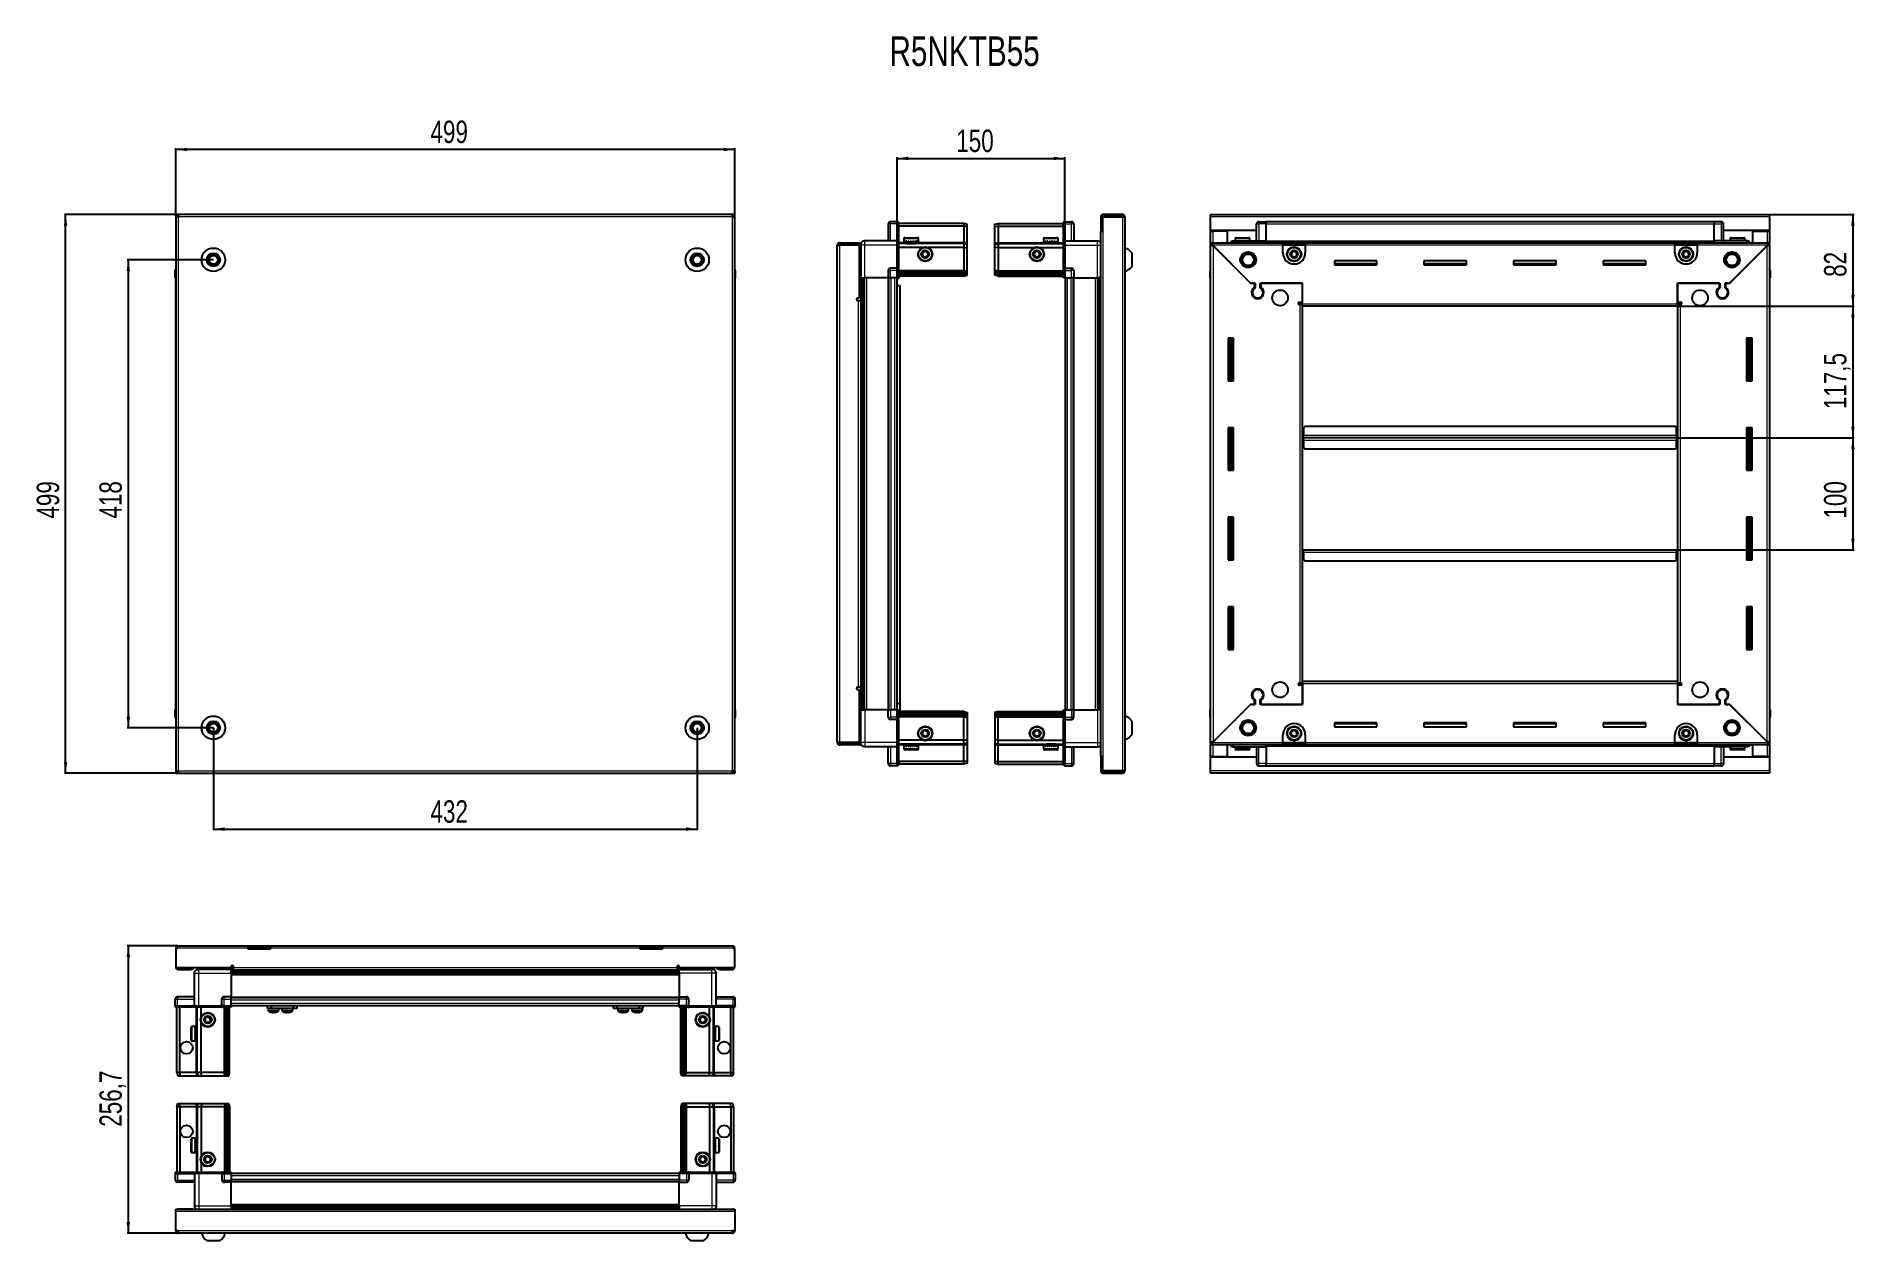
# Model space of a CAD drawing. Header units: millimetres. Extents: x 927 to 2550, y 481 to 1557.
import ezdxf

# ---------------------------------------------------------------- set-up
doc = ezdxf.new("R2010")
doc.units = ezdxf.units.MM
doc.layers.add('FORMAT', color=7, linetype='Continuous')
doc.styles.add('SLDTEXTSTYLE0', font='TXT', dxfattribs={"width": 0.75})
doc.dimstyles.new('SLDDIMSTYLE0', dxfattribs={"dimtxt": 20, "dimasz": 10, "dimexe": 0, "dimexo": 0.0625, "dimgap": 5, "dimtad": 2, "dimdec": 1, "dimrnd": 1e-09, "dimzin": 12, "dimdsep": 46, "dimtxsty": 'SLDTEXTSTYLE0', "dimsah": 1, "dimcen": 0.09, "dimadec": 0, "dimazin": 3, "dimtfac": 1, "dimtofl": 0, "dimtmove": 0, "dimatfit": 3, "dimfxl": 0, "dimfrac": 2, "dimtolj": 1, "dimtzin": 12, "dimarcsym": 0})

msp = doc.modelspace()

# ---------------------------------------------------------------- texts
at = {"layer": 'FORMAT', "insert": (1688.34, 1556.69), "char_height": 26.458, "attachment_point": 1, "style": 'SLDTEXTSTYLE0'}
msp.add_mtext('R5NKTB55', dxfattribs=at)

# ---------------------------------------------------------------- blocks, each defined once
blk = doc.blocks.new('_D')
at = {"layer": 'FORMAT'}
for p, q in [((1051.2, 1397.7), (951.7, 1397.7)), ((952.7, 898.7), (952.7, 1397.7)), ((1051.2, 898.7), (951.7, 898.7))]:
    blk.add_line(p, q, dxfattribs=at)
for points in [[(952.7, 1397.7), (951.1, 1387.7), (954.2, 1387.7)], [(952.7, 898.7), (954.2, 908.7), (951.1, 908.7)]]:
    blk.add_solid(points, dxfattribs=at)
at = {"layer": 'FORMAT', "insert": (926.9, 1126), "char_height": 20, "attachment_point": 1, "rotation": 90, "style": 'SLDTEXTSTYLE0'}
blk.add_mtext('499', dxfattribs=at)
blk = doc.blocks.new('_D_1')
at = {"layer": 'FORMAT'}
for p, q in [((1051.2, 1397.7), (1051.2, 1456.7)), ((1550.2, 1455.7), (1051.2, 1455.7)), ((1550.2, 1397.7), (1550.2, 1456.7))]:
    blk.add_line(p, q, dxfattribs=at)
for points in [[(1051.2, 1455.7), (1061.2, 1454.1), (1061.2, 1457.2)], [(1550.2, 1455.7), (1540.2, 1457.2), (1540.2, 1454.1)]]:
    blk.add_solid(points, dxfattribs=at)
at = {"layer": 'FORMAT', "insert": (1278.5, 1481.4), "char_height": 20, "attachment_point": 1, "style": 'SLDTEXTSTYLE0'}
blk.add_mtext('499', dxfattribs=at)
blk = doc.blocks.new('_D_2')
at = {"layer": 'FORMAT'}
for p, q in [((1084.7, 939.1), (1084.7, 847.7)), ((1516.7, 939.1), (1516.7, 847.7)), ((1084.7, 848.7), (1516.7, 848.7))]:
    blk.add_line(p, q, dxfattribs=at)
for points in [[(1084.7, 848.7), (1094.7, 847.1), (1094.7, 850.2)], [(1516.7, 848.7), (1506.7, 850.2), (1506.7, 847.1)]]:
    blk.add_solid(points, dxfattribs=at)
at = {"layer": 'FORMAT', "insert": (1278.5, 874.4), "char_height": 20, "attachment_point": 1, "style": 'SLDTEXTSTYLE0'}
blk.add_mtext('432', dxfattribs=at)
blk = doc.blocks.new('_D_3')
at = {"layer": 'FORMAT'}
for p, q in [((1084.7, 1357.2), (1007.7, 1357.2)), ((1008.7, 1357.2), (1008.7, 939.2)), ((1084.7, 939.2), (1007.7, 939.2))]:
    blk.add_line(p, q, dxfattribs=at)
for points in [[(1008.7, 1357.2), (1007.1, 1347.2), (1010.2, 1347.2)], [(1008.7, 939.2), (1010.2, 949.2), (1007.1, 949.2)]]:
    blk.add_solid(points, dxfattribs=at)
at = {"layer": 'FORMAT', "insert": (982.9, 1126), "char_height": 20, "attachment_point": 1, "rotation": 90, "style": 'SLDTEXTSTYLE0'}
blk.add_mtext('418', dxfattribs=at)
blk = doc.blocks.new('_D_4')
at = {"layer": 'FORMAT'}
for p, q in [((1695.1, 1341.2), (1695.1, 1448.7)), ((1695.1, 1447.7), (1845.1, 1447.7)), ((1845.1, 1341.2), (1845.1, 1448.7))]:
    blk.add_line(p, q, dxfattribs=at)
for points in [[(1695.1, 1447.7), (1705.1, 1446.1), (1705.1, 1449.2)], [(1845.1, 1447.7), (1835.1, 1449.2), (1835.1, 1446.1)]]:
    blk.add_solid(points, dxfattribs=at)
at = {"layer": 'FORMAT', "insert": (1748, 1473.4), "char_height": 20, "attachment_point": 1, "style": 'SLDTEXTSTYLE0'}
blk.add_mtext('150', dxfattribs=at)
blk = doc.blocks.new('_D_5')
at = {"layer": 'FORMAT'}
for p, q in [((2474.2, 1397.7), (2549.7, 1397.7)), ((2548.7, 1397.7), (2548.7, 1315.7)), ((2392.2, 1315.7), (2549.7, 1315.7))]:
    blk.add_line(p, q, dxfattribs=at)
for points in [[(2548.7, 1397.7), (2547.1, 1387.7), (2550.2, 1387.7)], [(2548.7, 1315.7), (2550.2, 1325.7), (2547.1, 1325.7)]]:
    blk.add_solid(points, dxfattribs=at)
at = {"layer": 'FORMAT', "insert": (2522.9, 1341.9), "char_height": 20, "attachment_point": 1, "rotation": 90, "style": 'SLDTEXTSTYLE0'}
blk.add_mtext('82', dxfattribs=at)
blk = doc.blocks.new('_D_6')
at = {"layer": 'FORMAT'}
for p, q in [((2392.2, 1315.7), (2549.7, 1315.7)), ((2548.7, 1315.7), (2548.7, 1198.2)), ((2391.2, 1198.2), (2549.7, 1198.2))]:
    blk.add_line(p, q, dxfattribs=at)
for points in [[(2548.7, 1315.7), (2547.1, 1305.7), (2550.2, 1305.7)], [(2548.7, 1198.2), (2550.2, 1208.2), (2547.1, 1208.2)]]:
    blk.add_solid(points, dxfattribs=at)
at = {"layer": 'FORMAT', "insert": (2522.9, 1223.7), "char_height": 20, "attachment_point": 1, "rotation": 90, "style": 'SLDTEXTSTYLE0'}
blk.add_mtext('117,5', dxfattribs=at)
blk = doc.blocks.new('_D_7')
at = {"layer": 'FORMAT'}
for p, q in [((2391.2, 1198.2), (2549.7, 1198.2)), ((2548.7, 1198.2), (2548.7, 1098.2)), ((2391.2, 1098.2), (2549.7, 1098.2))]:
    blk.add_line(p, q, dxfattribs=at)
for points in [[(2548.7, 1198.2), (2547.1, 1188.2), (2550.2, 1188.2)], [(2548.7, 1098.2), (2550.2, 1108.2), (2547.1, 1108.2)]]:
    blk.add_solid(points, dxfattribs=at)
at = {"layer": 'FORMAT', "insert": (2522.9, 1126), "char_height": 20, "attachment_point": 1, "rotation": 90, "style": 'SLDTEXTSTYLE0'}
blk.add_mtext('100', dxfattribs=at)
blk = doc.blocks.new('_D_8')
at = {"layer": 'FORMAT'}
for p, q in [((1052.8, 744.4), (1007.7, 744.4)), ((1008.7, 744.4), (1008.7, 487.7)), ((1053.3, 487.7), (1007.7, 487.7))]:
    blk.add_line(p, q, dxfattribs=at)
for points in [[(1008.7, 744.4), (1007.1, 734.4), (1010.2, 734.4)], [(1008.7, 487.7), (1010.2, 497.7), (1007.1, 497.7)]]:
    blk.add_solid(points, dxfattribs=at)
at = {"layer": 'FORMAT', "insert": (982.9, 582.8), "char_height": 20, "attachment_point": 1, "rotation": 90, "style": 'SLDTEXTSTYLE0'}
blk.add_mtext('256,7', dxfattribs=at)

# ---------------------------------------------------------------- dimensions: what is measured, and where the dimension line sits
at = {"layer": 'FORMAT'}
dim = msp.add_linear_dim(base=(1051.17, 1455.66), p1=(1550.17, 1397.66), p2=(1051.17, 1397.66), dimstyle='SLDDIMSTYLE0', dxfattribs=at)
dim.commit()
dim.dimension.update_dxf_attribs({"geometry": '_D_1', "text_midpoint": (1300.67, 1455.66), "dimtype": 160})
for base, p1, p2, angle, picture, middle in [((1845.13, 1447.66), (1695.13, 1341.16), (1845.13, 1341.16), 0, '_D_4', (1770.13, 1447.66)), ((952.67, 1397.66), (1051.17, 898.66), (1051.17, 1397.66), 90, '_D', (952.67, 1148.16)), ((2548.67, 1315.66), (2474.17, 1397.66), (2392.17, 1315.66), 90, '_D_5', (2548.67, 1356.66)), ((1008.67, 939.16), (1084.67, 1357.16), (1084.67, 939.16), 90, '_D_3', (1008.67, 1148.16)), ((2548.67, 1198.16), (2392.17, 1315.66), (2391.17, 1198.16), 90, '_D_6', (2548.67, 1256.91)), ((2548.67, 1098.16), (2391.17, 1198.16), (2391.17, 1098.16), 90, '_D_7', (2548.67, 1148.16)), ((1516.67, 848.66), (1084.67, 939.16), (1516.67, 939.16), 0, '_D_2', (1300.67, 848.66)), ((1008.67, 487.73), (1052.77, 744.43), (1053.27, 487.73), 90, '_D_8', (1008.67, 616.08))]:
    dim = msp.add_linear_dim(base=base, p1=p1, p2=p2, angle=angle, dimstyle='SLDDIMSTYLE0', dxfattribs=at)
    dim.commit()
    dim.dimension.update_dxf_attribs({"geometry": picture, "text_midpoint": middle, "dimtype": 160})

# ---------------------------------------------------------------- linework, layer by layer
at = {"color": 7, "linetype": 'Continuous', "lineweight": 25}
for p, q in [((1051.17, 1396.16), (1051.17, 1397.66)), ((1053.27, 1397.66), (1051.17, 1397.66)), ((1053.27, 1397.66), (1053.27, 1395.56)), ((1548.07, 1397.66), (1053.27, 1397.66)), ((1548.07, 1395.56), (1548.07, 1397.66)), ((1550.17, 1397.66), (1548.07, 1397.66)), ((1550.17, 1396.16), (1550.17, 1397.66)), ((1896.38, 1397.66), (1879.08, 1397.66)), ((1896.38, 1396.16), (1896.38, 1397.66)), ((1975.17, 1397.66), (2474.17, 1397.66)), ((1975.17, 1395.56), (1975.17, 1397.66)), ((2474.17, 1397.66), (2474.17, 1395.56)), ((1051.17, 1396.16), (1053.27, 1396.16)), ((1051.17, 1396.16), (1051.17, 1395.56)), ((1051.17, 1395.56), (1051.17, 900.76)), ((1051.17, 1395.56), (1053.27, 1395.56)), ((1548.07, 1396.16), (1550.17, 1396.16)), ((1548.07, 1395.56), (1550.17, 1395.56)), ((1550.17, 1395.56), (1550.17, 1396.16)), ((1550.17, 900.76), (1550.17, 1395.56)), ((1687.28, 1389.16), (1687.28, 1374.16)), ((1695.28, 1391.16), (1689.28, 1391.16)), ((1695.28, 1391.16), (1695.62, 1391.16)), ((1695.28, 1391.16), (1695.28, 1389.16)), ((1695.28, 1374.36), (1695.28, 1389.16)), ((1695.28, 1374.36), (1695.28, 1389.16)), ((1696.48, 1390.66), (1695.62, 1391.16)), ((1696.48, 1389.16), (1696.48, 1390.66)), ((1754.78, 1389.66), (1696.48, 1389.66)), ((1696.48, 1389.16), (1696.48, 1374.36)), ((1754.78, 1387.16), (1696.48, 1387.16)), ((1754.78, 1389.66), (1754.78, 1387.16)), ((1757.78, 1388.85), (1754.78, 1389.66)), ((1754.78, 1387.16), (1754.78, 1372.66)), ((1757.78, 1387), (1754.78, 1387.16)), ((1757.78, 1387), (1757.78, 1388.85)), ((1757.78, 1372.66), (1757.78, 1387)), ((1782.48, 1388.85), (1785.48, 1389.66)), ((1782.48, 1387), (1782.48, 1388.85)), ((1782.48, 1387), (1785.48, 1387.16)), ((1782.48, 1372.66), (1782.48, 1387)), ((1785.48, 1389.66), (1785.48, 1387.16)), ((1785.48, 1389.66), (1843.78, 1389.66)), ((1785.48, 1387.16), (1785.48, 1372.66)), ((1785.48, 1387.16), (1843.78, 1387.16)), ((1844.65, 1391.16), (1843.78, 1390.66)), ((1844.65, 1391.16), (1843.78, 1390.66)), ((1843.78, 1390.66), (1843.78, 1389.16)), ((1843.78, 1374.36), (1843.78, 1389.16)), ((1844.98, 1391.16), (1844.65, 1391.16)), ((1844.98, 1391.16), (1844.65, 1391.16)), ((1844.98, 1389.16), (1844.98, 1391.16)), ((1844.98, 1391.16), (1844.98, 1391.16)), ((1844.98, 1391.16), (1850.98, 1391.16)), ((1844.98, 1389.16), (1844.98, 1374.36)), ((1852.98, 1389.16), (1852.98, 1374.16)), ((1876.88, 1382.66), (1876.88, 913.66)), ((1876.88, 1382.66), (1878.98, 1382.66)), ((1876.98, 1395.56), (1876.98, 1383.16)), ((1876.98, 1383.16), (1878.48, 1383.16)), ((1878.48, 1395.56), (1878.48, 1383.16)), ((1878.98, 1382.66), (1878.98, 1395.56)), ((1878.98, 1395.56), (1896.38, 1395.56)), ((1896.38, 1396.16), (1879.08, 1396.16)), ((1896.38, 1395.56), (1898.48, 1395.56)), ((1898.48, 1395.56), (1898.48, 900.76)), ((1975.17, 1383.16), (1975.17, 1395.56)), ((2016.17, 1383.16), (1975.17, 1383.16)), ((1975.17, 1382.66), (1975.17, 1383.16)), ((1975.17, 1382.66), (1977.27, 1382.66)), ((1975.17, 1372.41), (1975.17, 1382.66)), ((1976.67, 1382.66), (1976.67, 1383.16)), ((1990.17, 1382.66), (1977.27, 1382.66)), ((1990.17, 1372.41), (1990.17, 1382.66)), ((2016.17, 1374.16), (2016.17, 1389.16)), ((2016.85, 1390.66), (2016.85, 1390.66)), ((2018.17, 1391.16), (2024.67, 1391.16)), ((2018.17, 1391.16), (2024.67, 1391.16)), ((2024.67, 1391.16), (2024.67, 1391.16)), ((2024.67, 1391.16), (2024.67, 1391.16)), ((2024.67, 1391.16), (2024.67, 1389.16)), ((2424.67, 1391.01), (2024.67, 1391.01)), ((2024.67, 1374.16), (2024.67, 1389.16)), ((2424.67, 1391.16), (2424.67, 1391.16)), ((2431.17, 1391.16), (2424.67, 1391.16)), ((2431.17, 1391.16), (2424.67, 1391.16)), ((2424.67, 1391.16), (2424.67, 1389.16)), ((2424.67, 1374.16), (2424.67, 1389.16)), ((2433.17, 1389.16), (2433.17, 1389.16)), ((2433.17, 1374.16), (2433.17, 1389.16)), ((2474.17, 1383.16), (2433.17, 1383.16)), ((2459.17, 1382.66), (2472.07, 1382.66)), ((2459.17, 1372.41), (2459.17, 1382.66)), ((2472.07, 1382.66), (2474.17, 1382.66)), ((2472.67, 1382.66), (2472.67, 1383.16)), ((2474.17, 1395.56), (2474.17, 1383.16)), ((2474.17, 1382.66), (2474.17, 1383.16)), ((2474.17, 1382.66), (2474.17, 1372.41)), ((1643.28, 1370.31), (1641.78, 1370.31)), ((1641.78, 1369.81), (1641.78, 1370.31)), ((1641.78, 926.51), (1641.78, 1369.81)), ((1643.88, 1370.91), (1643.88, 1372.41)), ((1643.88, 1372.41), (1644.78, 1372.41)), ((1643.88, 1370.91), (1644.78, 1370.91)), ((1643.88, 1370.41), (1661.28, 1370.41)), ((1644.78, 1372.41), (1661.28, 1372.41)), ((1644.78, 1370.91), (1644.78, 1372.41)), ((1644.78, 1370.91), (1661.28, 1370.91)), ((1661.28, 1370.91), (1661.28, 1372.41)), ((1662.78, 1370.41), (1661.28, 1370.41)), ((1661.28, 1370.41), (1661.28, 1322.91)), ((1662.78, 1370.16), (1662.78, 1341.16)), ((1695.28, 1374.16), (1666.28, 1374.16)), ((1695.28, 1374.16), (1695.28, 1374.36)), ((1695.28, 1374.16), (1696.48, 1374.16)), ((1695.28, 1370.16), (1695.28, 1374.16)), ((1695.28, 1349.86), (1695.28, 1370.16)), ((1696.48, 1374.36), (1696.48, 1374.16)), ((1696.48, 1374.16), (1696.48, 1370.16)), ((1754.78, 1371.66), (1696.48, 1371.66)), ((1696.48, 1370.16), (1696.48, 1349.86)), ((1717.78, 1368.16), (1696.48, 1368.16)), ((1701.28, 1376.06), (1701.28, 1373.66)), ((1701.28, 1373.66), (1701.28, 1373.16)), ((1701.28, 1373.16), (1701.42, 1373.16)), ((1701.61, 1373.66), (1701.42, 1373.66)), ((1701.42, 1373.66), (1701.42, 1373.16)), ((1701.42, 1373.16), (1701.61, 1373.16)), ((1701.61, 1373.66), (1701.61, 1373.16)), ((1701.61, 1373.16), (1702.14, 1373.16)), ((1702.08, 1376.86), (1709.25, 1376.86)), ((1702.54, 1373.66), (1702.14, 1373.66)), ((1702.14, 1373.66), (1702.14, 1373.16)), ((1702.14, 1373.16), (1702.54, 1373.16)), ((1702.54, 1373.66), (1702.54, 1373.16)), ((1702.54, 1373.16), (1703.41, 1373.16)), ((1703.38, 1373.16), (1703.38, 1373.06)), ((1703.38, 1373.06), (1712.18, 1373.06)), ((1703.98, 1373.66), (1703.41, 1373.66)), ((1703.41, 1373.66), (1703.41, 1373.16)), ((1703.41, 1373.16), (1703.98, 1373.16)), ((1703.78, 1372.66), (1704.47, 1372.18)), ((1703.78, 1372.66), (1708.81, 1372.66)), ((1704.47, 1372.18), (1703.78, 1371.69)), ((1703.78, 1371.69), (1703.78, 1371.66)), ((1703.78, 1371.69), (1708.81, 1371.69)), ((1703.98, 1373.66), (1703.98, 1373.16)), ((1703.98, 1373.16), (1705.1, 1373.16)), ((1704.47, 1372.18), (1708.64, 1372.18)), ((1705.79, 1373.66), (1705.1, 1373.66)), ((1705.1, 1373.66), (1705.1, 1373.16)), ((1705.1, 1373.16), (1705.79, 1373.16)), ((1705.79, 1373.66), (1705.79, 1373.16)), ((1705.79, 1373.16), (1707.07, 1373.16)), ((1707.8, 1373.66), (1707.07, 1373.66)), ((1707.07, 1373.66), (1707.07, 1373.16)), ((1707.07, 1373.16), (1707.3, 1373.16)), ((1707.3, 1373.66), (1707.3, 1373.16)), ((1707.8, 1373.66), (1707.8, 1373.16)), ((1707.8, 1373.66), (1707.8, 1373.16)), ((1707.8, 1373.16), (1709.1, 1373.16)), ((1707.8, 1373.16), (1707.8, 1373.16)), ((1708.64, 1372.18), (1711.09, 1372.18)), ((1708.81, 1372.66), (1711.78, 1372.66)), ((1708.81, 1371.69), (1711.78, 1371.69)), ((1709.81, 1373.66), (1709.1, 1373.66)), ((1709.1, 1373.66), (1709.1, 1373.16)), ((1709.16, 1373.66), (1709.16, 1373.16)), ((1709.16, 1373.16), (1709.81, 1373.16)), ((1709.25, 1376.86), (1713.48, 1376.86)), ((1709.81, 1373.66), (1709.81, 1373.16)), ((1709.81, 1373.16), (1711, 1373.16)), ((1711.62, 1373.66), (1711, 1373.66)), ((1711, 1373.66), (1711, 1373.16)), ((1711, 1373.16), (1711.62, 1373.16)), ((1711.09, 1372.18), (1711.78, 1372.66)), ((1711.78, 1371.69), (1711.09, 1372.18)), ((1711.62, 1373.66), (1711.62, 1373.16)), ((1711.62, 1373.16), (1712.59, 1373.16)), ((1711.78, 1371.66), (1711.78, 1371.69)), ((1712.18, 1373.06), (1712.18, 1373.16)), ((1713.05, 1373.66), (1712.59, 1373.66)), ((1712.59, 1373.66), (1712.59, 1373.16)), ((1712.59, 1373.16), (1713.05, 1373.16)), ((1713.05, 1373.66), (1713.05, 1373.16)), ((1713.05, 1373.16), (1713.71, 1373.16)), ((1713.97, 1373.66), (1713.71, 1373.66)), ((1713.71, 1373.66), (1713.71, 1373.16)), ((1713.71, 1373.16), (1713.97, 1373.16)), ((1713.97, 1373.66), (1713.97, 1373.16)), ((1713.97, 1373.16), (1714.24, 1373.16)), ((1714.28, 1373.66), (1714.24, 1373.66)), ((1714.24, 1373.66), (1714.24, 1373.16)), ((1714.24, 1373.16), (1714.28, 1373.16)), ((1714.28, 1373.66), (1714.28, 1376.06)), ((1714.28, 1373.66), (1714.28, 1373.16)), ((1754.78, 1368.16), (1722.78, 1368.16)), ((1754.78, 1372.66), (1754.78, 1371.66)), ((1754.78, 1371.66), (1754.78, 1368.16)), ((1757.78, 1370.85), (1754.78, 1371.66)), ((1754.78, 1368.16), (1754.78, 1347.66)), ((1754.78, 1368.16), (1757.78, 1367.83)), ((1757.78, 1370.85), (1757.78, 1372.66)), ((1757.78, 1367.83), (1757.78, 1370.85)), ((1757.78, 1347.66), (1757.78, 1367.83)), ((1782.48, 1370.85), (1782.48, 1372.66)), ((1782.48, 1370.85), (1785.48, 1371.66)), ((1782.48, 1367.83), (1782.48, 1370.85)), ((1785.48, 1368.16), (1782.48, 1367.83)), ((1782.48, 1347.66), (1782.48, 1367.83)), ((1785.48, 1372.66), (1785.48, 1371.66)), ((1785.48, 1371.66), (1785.48, 1368.16)), ((1785.48, 1371.66), (1843.78, 1371.66)), ((1785.48, 1368.16), (1785.48, 1347.66)), ((1785.48, 1368.16), (1817.48, 1368.16)), ((1822.48, 1368.16), (1843.78, 1368.16)), ((1825.98, 1376.06), (1825.98, 1373.16)), ((1825.98, 1373.16), (1826.02, 1373.16)), ((1826.14, 1373.66), (1826.02, 1373.66)), ((1826.02, 1373.66), (1826.02, 1373.16)), ((1826.02, 1373.16), (1826.14, 1373.16)), ((1826.14, 1373.66), (1826.14, 1373.16)), ((1826.14, 1373.16), (1826.55, 1373.16)), ((1826.89, 1373.66), (1826.55, 1373.66)), ((1826.55, 1373.66), (1826.55, 1373.16)), ((1826.55, 1373.16), (1826.89, 1373.16)), ((1826.78, 1376.86), (1838.18, 1376.86)), ((1826.89, 1373.66), (1826.89, 1373.16)), ((1826.89, 1373.16), (1827.66, 1373.16)), ((1828.19, 1373.66), (1827.66, 1373.66)), ((1827.66, 1373.66), (1827.66, 1373.16)), ((1827.66, 1373.16), (1828.19, 1373.16)), ((1828.08, 1373.16), (1828.08, 1373.06)), ((1828.08, 1373.06), (1836.88, 1373.06)), ((1828.19, 1373.66), (1828.19, 1373.16)), ((1828.19, 1373.16), (1829.25, 1373.16)), ((1828.48, 1372.66), (1829.17, 1372.18)), ((1828.48, 1372.66), (1836.48, 1372.66)), ((1829.17, 1372.18), (1828.48, 1371.69)), ((1828.48, 1371.69), (1828.48, 1371.66)), ((1828.48, 1371.69), (1836.48, 1371.69)), ((1829.17, 1372.18), (1835.79, 1372.18)), ((1829.91, 1373.66), (1829.25, 1373.66)), ((1829.25, 1373.66), (1829.25, 1373.16)), ((1829.25, 1373.16), (1829.91, 1373.16)), ((1829.91, 1373.66), (1829.91, 1373.16)), ((1829.91, 1373.16), (1831.15, 1373.16)), ((1831.88, 1373.66), (1831.15, 1373.66)), ((1831.15, 1373.66), (1831.15, 1373.16)), ((1831.15, 1373.16), (1831.58, 1373.16)), ((1831.58, 1373.66), (1831.58, 1373.16)), ((1831.88, 1373.66), (1831.88, 1373.16)), ((1831.88, 1373.16), (1833.18, 1373.16)), ((1833.9, 1373.66), (1833.18, 1373.66)), ((1833.18, 1373.66), (1833.18, 1373.16)), ((1833.45, 1373.66), (1833.45, 1373.16)), ((1833.45, 1373.16), (1833.9, 1373.16)), ((1833.9, 1373.66), (1833.9, 1373.16)), ((1833.9, 1373.16), (1835.14, 1373.16)), ((1835.8, 1373.66), (1835.14, 1373.66)), ((1835.14, 1373.66), (1835.14, 1373.16)), ((1835.14, 1373.16), (1835.8, 1373.16)), ((1835.79, 1372.18), (1836.48, 1372.66)), ((1836.48, 1371.69), (1835.79, 1372.18)), ((1835.8, 1373.66), (1835.8, 1373.16)), ((1835.8, 1373.16), (1836.84, 1373.16)), ((1836.48, 1371.66), (1836.48, 1371.69)), ((1837.36, 1373.66), (1836.84, 1373.66)), ((1836.84, 1373.66), (1836.84, 1373.16)), ((1836.84, 1373.16), (1837.36, 1373.16)), ((1836.88, 1373.06), (1836.88, 1373.16)), ((1837.36, 1373.66), (1837.36, 1373.16)), ((1837.36, 1373.16), (1838.12, 1373.16)), ((1838.45, 1373.66), (1838.12, 1373.66)), ((1838.12, 1373.66), (1838.12, 1373.16)), ((1838.12, 1373.16), (1838.45, 1373.16)), ((1838.45, 1373.66), (1838.45, 1373.16)), ((1838.45, 1373.16), (1838.84, 1373.16)), ((1838.95, 1373.66), (1838.84, 1373.66)), ((1838.84, 1373.66), (1838.84, 1373.16)), ((1838.84, 1373.16), (1838.95, 1373.16)), ((1838.95, 1373.66), (1838.95, 1373.16)), ((1838.95, 1373.16), (1838.98, 1373.16)), ((1838.98, 1373.16), (1838.98, 1376.06)), ((1843.78, 1374.16), (1843.78, 1374.36)), ((1844.98, 1374.16), (1843.78, 1374.16)), ((1843.78, 1370.16), (1843.78, 1374.16)), ((1843.78, 1349.86), (1843.78, 1370.16)), ((1844.98, 1374.36), (1844.98, 1374.16)), ((1844.98, 1374.16), (1844.98, 1370.16)), ((1844.98, 1374.16), (1873.98, 1374.16)), ((1844.98, 1370.16), (1844.98, 1349.86)), ((1975.17, 1370.91), (1975.17, 1372.41)), ((1975.17, 1372.41), (1976.17, 1372.41)), ((1975.17, 1370.41), (1975.17, 1370.91)), ((1975.17, 1370.91), (1976.17, 1370.91)), ((1975.17, 925.91), (1975.17, 1370.41)), ((1976.67, 1370.41), (1975.17, 1370.41)), ((1976.17, 1370.91), (1976.17, 1372.41)), ((1976.17, 1372.41), (2039.67, 1372.41)), ((1976.77, 1370.31), (2010.67, 1336.41)), ((2011.37, 1335.71), (1977.27, 1369.81)), ((1995.67, 1374.16), (2024.67, 1374.16)), ((1997.17, 1376.06), (1997.17, 1374.16)), ((1997.97, 1376.86), (2009.37, 1376.86)), ((2010.17, 1374.16), (2010.17, 1376.06)), ((2024.59, 1372.41), (2024.67, 1374.13)), ((2024.67, 1374.16), (2024.67, 1373.66)), ((2024.67, 1373.01), (2424.67, 1373.01)), ((2039.67, 1370.31), (2039.67, 1372.41)), ((2039.67, 1372.41), (2059.67, 1372.41)), ((2039.67, 1370.91), (2059.67, 1370.91)), ((2039.67, 1363.41), (2039.67, 1370.31)), ((2059.67, 1372.41), (2389.67, 1372.41)), ((2059.67, 1372.41), (2059.67, 1370.31)), ((2059.67, 1370.31), (2059.67, 1363.41)), ((2389.67, 1370.31), (2389.67, 1372.41)), ((2389.67, 1372.41), (2409.67, 1372.41)), ((2389.67, 1370.91), (2409.67, 1370.91)), ((2389.67, 1363.41), (2389.67, 1370.31)), ((2409.67, 1372.41), (2473.17, 1372.41)), ((2409.67, 1372.41), (2409.67, 1370.31)), ((2409.67, 1370.31), (2409.67, 1363.41)), ((2424.67, 1374.16), (2424.67, 1373.66)), ((2453.67, 1374.16), (2424.67, 1374.16)), ((2424.67, 1374.13), (2424.74, 1372.41)), ((2472.07, 1369.81), (2437.97, 1335.71)), ((2438.67, 1336.41), (2472.57, 1370.31)), ((2439.17, 1376.06), (2439.17, 1374.16)), ((2439.97, 1376.86), (2451.37, 1376.86)), ((2452.17, 1374.16), (2452.17, 1376.06)), ((2472.67, 1370.41), (2474.17, 1370.41)), ((2473.17, 1370.91), (2473.17, 1372.41)), ((2473.17, 1372.41), (2474.17, 1372.41)), ((2473.17, 1370.91), (2474.17, 1370.91)), ((2474.17, 1370.91), (2474.17, 1372.41)), ((2474.17, 1370.91), (2474.17, 1370.41)), ((2474.17, 1370.41), (2474.17, 925.91)), ((1050.67, 1347.66), (1050.67, 1341.16)), ((1050.67, 1341.16), (1050.67, 1347.66)), ((1550.17, 1348.98), (1550.17, 1348.98)), ((1550.67, 1347.66), (1550.67, 1341.16)), ((1550.67, 1341.16), (1550.67, 1347.66)), ((1687.28, 1347.66), (1687.28, 1341.16)), ((1695.28, 1349.66), (1689.28, 1349.66)), ((1695.28, 1349.66), (1695.28, 1349.86)), ((1695.28, 1349.66), (1695.28, 1347.66)), ((1695.28, 1349.66), (1696.48, 1349.66)), ((1695.28, 1341.16), (1695.28, 1347.66)), ((1695.28, 1341.16), (1695.28, 1347.66)), ((1695.62, 1341.16), (1695.62, 1347.66)), ((1696.48, 1349.86), (1696.48, 1349.66)), ((1696.48, 1348.98), (1696.48, 1349.66)), ((1696.48, 1348.98), (1696.48, 1341.16)), ((1754.78, 1347.66), (1754.78, 1346.66)), ((1757.78, 1345.85), (1757.78, 1347.66)), ((1782.48, 1345.85), (1782.48, 1347.66)), ((1785.48, 1347.66), (1785.48, 1346.66)), ((1843.78, 1349.66), (1843.78, 1349.86)), ((1844.98, 1349.66), (1843.78, 1349.66)), ((1843.78, 1349.66), (1843.78, 1348.98)), ((1843.78, 1341.16), (1843.78, 1348.98)), ((1844.65, 1347.66), (1844.65, 1341.16)), ((1844.98, 1349.86), (1844.98, 1349.66)), ((1844.98, 1347.66), (1844.98, 1349.66)), ((1844.98, 1347.66), (1844.98, 1349.66)), ((1844.98, 1349.66), (1850.98, 1349.66)), ((1844.98, 1347.66), (1844.98, 1341.16)), ((1852.98, 1347.66), (1852.98, 1341.16)), ((1905.08, 1351.16), (1905.08, 1363.16)), ((1974.67, 1347.66), (1974.67, 1341.16)), ((1974.67, 1341.16), (1974.67, 1347.66)), ((2123.67, 1356.16), (2085.67, 1356.16)), ((2085.67, 1356.16), (2085.67, 1352.66)), ((2123.67, 1353.41), (2085.67, 1353.41)), ((2085.67, 1352.66), (2123.67, 1352.66)), ((2123.67, 1352.66), (2123.67, 1356.16)), ((2203.67, 1356.16), (2165.67, 1356.16)), ((2165.67, 1356.16), (2165.67, 1352.66)), ((2203.67, 1353.41), (2165.67, 1353.41)), ((2165.67, 1352.66), (2203.67, 1352.66)), ((2203.67, 1352.66), (2203.67, 1356.16)), ((2283.67, 1356.16), (2245.67, 1356.16)), ((2245.67, 1356.16), (2245.67, 1352.66)), ((2283.67, 1353.41), (2245.67, 1353.41)), ((2245.67, 1352.66), (2283.67, 1352.66)), ((2283.67, 1352.66), (2283.67, 1356.16)), ((2363.67, 1356.16), (2325.67, 1356.16)), ((2325.67, 1356.16), (2325.67, 1352.66)), ((2363.67, 1353.41), (2325.67, 1353.41)), ((2325.67, 1352.66), (2363.67, 1352.66)), ((2363.67, 1352.66), (2363.67, 1356.16)), ((2474.17, 1348.98), (2474.17, 1348.98)), ((2474.67, 1347.66), (2474.67, 1341.16)), ((2474.67, 1341.16), (2474.67, 1347.66)), ((1050.67, 1341.16), (1050.67, 1341.16)), ((1051.17, 1341.16), (1050.67, 1341.16)), ((1050.82, 1341.16), (1050.82, 955.16)), ((1550.17, 1341.16), (1550.67, 1341.16)), ((1550.52, 955.16), (1550.52, 1341.16)), ((1550.67, 1341.16), (1550.67, 1341.16)), ((1550.67, 1341.16), (1550.67, 1341.16)), ((1661.28, 1343.91), (1662.78, 1343.91)), ((1662.78, 1341.16), (1661.28, 1341.16)), ((1663.43, 955.16), (1663.43, 1341.16)), ((1665.23, 1341.16), (1665.23, 955.16)), ((1665.26, 1341.16), (1665.26, 955.16)), ((1687.28, 1341.16), (1666.28, 1341.16)), ((1687.28, 1341.16), (1689.28, 1341.16)), ((1687.93, 955.16), (1687.93, 1341.16)), ((1695.28, 1341.16), (1689.28, 1341.16)), ((1695.13, 955.16), (1695.13, 1341.16)), ((1695.13, 1334.16), (1697.63, 1334.16)), ((1695.28, 1341.16), (1695.62, 1341.16)), ((1695.28, 1341.16), (1695.28, 1341.16)), ((1696.48, 1341.16), (1695.62, 1341.16)), ((1695.62, 1341.16), (1695.62, 1341.16)), ((1754.78, 1346.66), (1696.48, 1346.66)), ((1754.78, 1345.66), (1696.48, 1345.66)), ((1754.78, 1344.16), (1696.48, 1344.16)), ((1754.78, 1342.66), (1696.48, 1342.66)), ((1697.63, 1334.16), (1697.63, 960.66)), ((1754.78, 1346.66), (1754.78, 1345.66)), ((1754.78, 1346.66), (1757.78, 1345.85)), ((1754.78, 1345.66), (1754.78, 1344.16)), ((1754.78, 1345.66), (1757.78, 1345.11)), ((1754.78, 1344.16), (1757.78, 1344.61)), ((1754.78, 1344.16), (1754.78, 1342.66)), ((1754.78, 1342.66), (1757.78, 1343.46)), ((1757.78, 1345.11), (1757.78, 1345.85)), ((1757.78, 1344.61), (1757.78, 1345.11)), ((1757.78, 1343.46), (1757.78, 1344.61)), ((1785.48, 1346.66), (1782.48, 1345.85)), ((1782.48, 1345.11), (1782.48, 1345.85)), ((1785.48, 1345.66), (1782.48, 1345.11)), ((1782.48, 1344.61), (1782.48, 1345.11)), ((1782.48, 1343.46), (1782.48, 1344.61)), ((1785.48, 1344.16), (1782.48, 1344.61)), ((1785.48, 1342.66), (1782.48, 1343.46)), ((1785.48, 1346.66), (1785.48, 1345.66)), ((1785.48, 1346.66), (1843.78, 1346.66)), ((1785.48, 1345.66), (1785.48, 1344.16)), ((1785.48, 1345.66), (1843.78, 1345.66)), ((1785.48, 1344.16), (1843.78, 1344.16)), ((1785.48, 1344.16), (1785.48, 1342.66)), ((1785.48, 1342.66), (1843.78, 1342.66)), ((1844.65, 1341.16), (1843.78, 1341.16)), ((1844.98, 1341.16), (1844.65, 1341.16)), ((1844.98, 1341.16), (1850.98, 1341.16)), ((1845.13, 1341.16), (1845.13, 955.16)), ((1852.98, 1341.16), (1850.98, 1341.16)), ((1852.33, 1341.16), (1852.33, 955.16)), ((1852.98, 1341.16), (1873.98, 1341.16)), ((1875.01, 955.16), (1875.01, 1341.16)), ((1875.04, 955.16), (1875.04, 1341.16)), ((1876.83, 1341.16), (1876.83, 955.16)), ((1974.67, 1341.16), (1974.67, 1341.16)), ((1975.17, 1341.16), (1974.67, 1341.16)), ((1974.82, 1341.16), (1974.82, 955.16)), ((2010.67, 1336.41), (2014.87, 1336.41)), ((2012.07, 1336.41), (2011.37, 1335.71)), ((2014.17, 1336.41), (2012.07, 1336.41)), ((2014.17, 1336.41), (2014.17, 1332.52)), ((2014.87, 1336.41), (2014.87, 1332.12)), ((2019.47, 1336.41), (2057.17, 1336.41)), ((2019.47, 1332.12), (2019.47, 1336.41)), ((2020.17, 1332.52), (2020.17, 1336.41)), ((2057.17, 1336.41), (2020.17, 1336.41)), ((2057.17, 1317.76), (2057.17, 1336.41)), ((2057.17, 1319.16), (2057.17, 1336.41)), ((2392.17, 1336.41), (2429.87, 1336.41)), ((2392.17, 1317.76), (2392.17, 1336.41)), ((2392.17, 1336.41), (2392.17, 1319.16)), ((2429.17, 1336.41), (2392.17, 1336.41)), ((2429.17, 1336.41), (2429.17, 1332.52)), ((2429.87, 1336.41), (2429.87, 1332.12)), ((2434.47, 1336.41), (2438.67, 1336.41)), ((2434.47, 1332.12), (2434.47, 1336.41)), ((2437.27, 1336.41), (2435.17, 1336.41)), ((2435.17, 1332.52), (2435.17, 1336.41)), ((2437.97, 1335.71), (2437.27, 1336.41)), ((2474.17, 1341.16), (2474.67, 1341.16)), ((2474.52, 955.16), (2474.52, 1341.16)), ((2474.67, 1341.16), (2474.67, 1341.16)), ((2474.67, 1341.16), (2474.67, 1341.16)), ((1661.28, 1322.91), (1659.93, 1322.91)), ((1659.93, 1320.91), (1660.68, 1320.91)), ((1660.68, 1320.91), (1662.78, 1320.91)), ((1662.78, 1320.91), (1662.78, 975.41)), ((2015.17, 1323.55), (2015.17, 1322.79)), ((2054.32, 1319.16), (2057.17, 1319.16)), ((2055.07, 1317.16), (2054.32, 1317.16)), ((2055.07, 1317.16), (2057.17, 1317.16)), ((2057.17, 1318.16), (2055.17, 1318.16)), ((2055.17, 1318.16), (2055.17, 1317.16)), ((2057.17, 1315.66), (2057.17, 1317.76)), ((2392.17, 1315.66), (2057.17, 1315.66)), ((2057.17, 980.66), (2057.17, 1315.66)), ((2392.17, 1319.16), (2395.02, 1319.16)), ((2394.17, 1318.16), (2392.17, 1318.16)), ((2392.17, 1317.76), (2392.17, 1315.66)), ((2392.17, 1317.16), (2394.27, 1317.16)), ((2392.17, 1315.66), (2392.17, 980.66)), ((2394.17, 1317.16), (2394.17, 1318.16)), ((2395.02, 1317.16), (2394.27, 1317.16)), ((2434.17, 1323.55), (2434.17, 1322.79)), ((1995.67, 1287.16), (1990.67, 1287.16)), ((1990.67, 1287.16), (1990.67, 1249.16)), ((1992.82, 1249.16), (1992.82, 1287.16)), ((1994.61, 1249.16), (1994.61, 1287.16)), ((1994.65, 1249.16), (1994.65, 1287.16)), ((1995.67, 1249.16), (1995.67, 1287.16)), ((2453.67, 1287.16), (2453.67, 1249.16)), ((2458.67, 1287.16), (2453.67, 1287.16)), ((2454.69, 1287.16), (2454.69, 1249.16)), ((2454.73, 1287.16), (2454.73, 1249.16)), ((2456.52, 1287.16), (2456.52, 1249.16)), ((2458.67, 1249.16), (2458.67, 1287.16)), ((1990.67, 1249.16), (1995.67, 1249.16)), ((2453.67, 1249.16), (2458.67, 1249.16)), ((1995.67, 1207.16), (1990.67, 1207.16)), ((1990.67, 1207.16), (1990.67, 1169.16)), ((1992.82, 1169.16), (1992.82, 1207.16)), ((1994.61, 1169.16), (1994.61, 1207.16)), ((1994.65, 1169.16), (1994.65, 1207.16)), ((1995.67, 1169.16), (1995.67, 1207.16)), ((2059.17, 1208.16), (2058.17, 1207.16)), ((2058.17, 1207.16), (2058.17, 1200.26)), ((2390.17, 1208.16), (2059.17, 1208.16)), ((2391.17, 1207.16), (2390.17, 1208.16)), ((2391.17, 1200.26), (2391.17, 1207.16)), ((2453.67, 1207.16), (2453.67, 1169.16)), ((2458.67, 1207.16), (2453.67, 1207.16)), ((2454.69, 1207.16), (2454.69, 1169.16)), ((2454.73, 1207.16), (2454.73, 1169.16)), ((2456.52, 1207.16), (2456.52, 1169.16)), ((2458.67, 1169.16), (2458.67, 1207.16)), ((2057.92, 1198.16), (2057.17, 1198.16)), ((2058.17, 1201.01), (2057.92, 1201.01)), ((2057.92, 1201.01), (2057.92, 1198.16)), ((2057.92, 1198.16), (2057.92, 1195.31)), ((2057.92, 1195.31), (2058.17, 1195.31)), ((2058.17, 1198.16), (2058.17, 1200.26)), ((2391.17, 1198.16), (2058.17, 1198.16)), ((2058.17, 1196.06), (2058.17, 1198.16)), ((2058.17, 1196.06), (2058.17, 1189.16)), ((2058.17, 1189.16), (2059.17, 1188.16)), ((2059.17, 1188.16), (2390.17, 1188.16)), ((2390.17, 1188.16), (2391.17, 1189.16)), ((2391.42, 1201.01), (2391.17, 1201.01)), ((2391.17, 1200.26), (2391.17, 1198.16)), ((2391.17, 1198.16), (2391.17, 1196.06)), ((2391.17, 1189.16), (2391.17, 1196.06)), ((2391.17, 1195.31), (2391.42, 1195.31)), ((2391.42, 1198.16), (2391.42, 1201.01)), ((2392.17, 1198.16), (2391.42, 1198.16)), ((2391.42, 1195.31), (2391.42, 1198.16)), ((1990.67, 1169.16), (1995.67, 1169.16)), ((2453.67, 1169.16), (2458.67, 1169.16)), ((1995.67, 1127.16), (1990.67, 1127.16)), ((1990.67, 1127.16), (1990.67, 1089.16)), ((1992.82, 1089.16), (1992.82, 1127.16)), ((1994.61, 1089.16), (1994.61, 1127.16)), ((1994.65, 1089.16), (1994.65, 1127.16)), ((1995.67, 1089.16), (1995.67, 1127.16)), ((2453.67, 1127.16), (2453.67, 1089.16)), ((2458.67, 1127.16), (2453.67, 1127.16)), ((2454.69, 1127.16), (2454.69, 1089.16)), ((2454.73, 1127.16), (2454.73, 1089.16)), ((2456.52, 1127.16), (2456.52, 1089.16)), ((2458.67, 1089.16), (2458.67, 1127.16)), ((1990.67, 1089.16), (1995.67, 1089.16)), ((2057.17, 1098.16), (2057.92, 1098.16)), ((2057.92, 1098.16), (2057.92, 1095.31)), ((2057.92, 1095.31), (2058.17, 1095.31)), ((2058.17, 1096.06), (2058.17, 1098.16)), ((2058.17, 1098.16), (2391.17, 1098.16)), ((2058.17, 1096.06), (2058.17, 1089.16)), ((2058.17, 1089.16), (2059.17, 1088.16)), ((2059.17, 1088.16), (2390.17, 1088.16)), ((2390.17, 1088.16), (2391.17, 1089.16)), ((2391.17, 1098.16), (2391.17, 1096.06)), ((2391.17, 1089.16), (2391.17, 1096.06)), ((2391.17, 1095.31), (2391.42, 1095.31)), ((2391.42, 1095.31), (2391.42, 1098.16)), ((2391.42, 1098.16), (2392.17, 1098.16)), ((2453.67, 1089.16), (2458.67, 1089.16)), ((1995.67, 1047.16), (1990.67, 1047.16)), ((1990.67, 1047.16), (1990.67, 1009.16)), ((1992.82, 1009.16), (1992.82, 1047.16)), ((1994.61, 1009.16), (1994.61, 1047.16)), ((1994.65, 1009.16), (1994.65, 1047.16)), ((1995.67, 1009.16), (1995.67, 1047.16)), ((2453.67, 1047.16), (2453.67, 1009.16)), ((2458.67, 1047.16), (2453.67, 1047.16)), ((2454.69, 1047.16), (2454.69, 1009.16)), ((2454.73, 1047.16), (2454.73, 1009.16)), ((2456.52, 1047.16), (2456.52, 1009.16)), ((2458.67, 1009.16), (2458.67, 1047.16)), ((1990.67, 1009.16), (1995.67, 1009.16)), ((2453.67, 1009.16), (2458.67, 1009.16)), ((1660.68, 975.41), (1659.93, 975.41)), ((1662.78, 975.41), (1660.68, 975.41)), ((2054.32, 979.16), (2055.07, 979.16)), ((2057.17, 977.16), (2054.32, 977.16)), ((2057.17, 979.16), (2055.07, 979.16)), ((2055.17, 979.16), (2055.17, 978.16)), ((2055.17, 978.16), (2057.17, 978.16)), ((2057.17, 978.56), (2057.17, 980.66)), ((2057.17, 980.66), (2392.17, 980.66)), ((2057.17, 978.56), (2057.17, 959.91)), ((2057.17, 959.91), (2057.17, 977.16)), ((2392.17, 980.66), (2392.17, 978.56)), ((2394.27, 979.16), (2392.17, 979.16)), ((2392.17, 978.56), (2392.17, 959.91)), ((2392.17, 978.16), (2394.17, 978.16)), ((2392.17, 977.16), (2392.17, 959.91)), ((2395.02, 977.16), (2392.17, 977.16)), ((2394.17, 978.16), (2394.17, 979.16)), ((2394.27, 979.16), (2395.02, 979.16)), ((1659.93, 973.41), (1661.28, 973.41)), ((1661.28, 973.41), (1661.28, 925.91)), ((1697.63, 960.66), (1695.13, 960.66)), ((1697.63, 960.66), (1697.63, 953.66)), ((2010.67, 959.91), (1976.77, 926.01)), ((1977.27, 926.51), (2011.37, 960.61)), ((2014.87, 959.91), (2010.67, 959.91)), ((2011.37, 960.61), (2012.07, 959.91)), ((2012.07, 959.91), (2014.17, 959.91)), ((2014.17, 963.8), (2014.17, 959.91)), ((2014.87, 964.2), (2014.87, 959.91)), ((2015.17, 973.53), (2015.17, 972.77)), ((2019.47, 959.91), (2019.47, 964.2)), ((2057.17, 959.91), (2019.47, 959.91)), ((2020.17, 959.91), (2020.17, 963.8)), ((2020.17, 959.91), (2057.17, 959.91)), ((2429.87, 959.91), (2392.17, 959.91)), ((2392.17, 959.91), (2429.17, 959.91)), ((2429.17, 963.8), (2429.17, 959.91)), ((2429.87, 964.2), (2429.87, 959.91)), ((2434.17, 973.53), (2434.17, 972.77)), ((2434.47, 959.91), (2434.47, 964.2)), ((2438.67, 959.91), (2434.47, 959.91)), ((2435.17, 959.91), (2435.17, 963.8)), ((2435.17, 959.91), (2437.27, 959.91)), ((2437.27, 959.91), (2437.97, 960.61)), ((2437.97, 960.61), (2472.07, 926.51)), ((2472.57, 926.01), (2438.67, 959.91)), ((1050.67, 955.16), (1050.67, 955.16)), ((1050.67, 948.66), (1050.67, 955.16)), ((1050.67, 955.16), (1050.67, 955.16)), ((1050.67, 955.16), (1050.67, 948.66)), ((1051.17, 955.16), (1050.67, 955.16)), ((1051.17, 947.34), (1051.17, 947.34)), ((1550.17, 955.16), (1550.67, 955.16)), ((1550.67, 955.16), (1550.67, 955.16)), ((1550.67, 948.66), (1550.67, 955.16)), ((1550.67, 955.16), (1550.67, 948.66)), ((1662.78, 955.16), (1661.28, 955.16)), ((1662.78, 952.41), (1661.28, 952.41)), ((1662.78, 926.16), (1662.78, 955.16)), ((1687.28, 955.16), (1666.28, 955.16)), ((1687.28, 948.66), (1687.28, 955.16)), ((1687.28, 955.16), (1689.28, 955.16)), ((1695.28, 955.16), (1689.28, 955.16)), ((1695.28, 946.66), (1689.28, 946.66)), ((1695.28, 948.66), (1695.28, 955.16)), ((1695.28, 955.16), (1695.62, 955.16)), ((1695.28, 948.66), (1695.28, 946.66)), ((1695.28, 948.66), (1695.28, 946.66)), ((1695.28, 946.66), (1696.48, 946.66)), ((1695.28, 946.46), (1695.28, 946.66)), ((1695.28, 926.16), (1695.28, 946.46)), ((1695.62, 948.66), (1695.62, 955.16)), ((1695.62, 955.16), (1696.48, 955.16)), ((1696.48, 955.16), (1696.48, 947.34)), ((1754.78, 953.66), (1696.48, 953.66)), ((1754.78, 952.16), (1696.48, 952.16)), ((1754.78, 950.66), (1696.48, 950.66)), ((1754.78, 949.66), (1696.48, 949.66)), ((1696.48, 946.66), (1696.48, 947.34)), ((1696.48, 946.66), (1696.48, 946.46)), ((1696.48, 946.46), (1696.48, 926.16)), ((1754.78, 952.16), (1754.78, 953.66)), ((1754.78, 953.66), (1757.78, 952.85)), ((1754.78, 950.66), (1754.78, 952.16)), ((1754.78, 952.16), (1757.78, 951.7)), ((1754.78, 950.66), (1757.78, 951.2)), ((1754.78, 949.66), (1754.78, 950.66)), ((1754.78, 949.66), (1757.78, 950.46)), ((1754.78, 948.66), (1754.78, 949.66)), ((1754.78, 928.16), (1754.78, 948.66)), ((1757.78, 952.85), (1757.78, 951.7)), ((1757.78, 951.7), (1757.78, 951.2)), ((1757.78, 951.2), (1757.78, 950.46)), ((1757.78, 950.46), (1757.78, 948.66)), ((1757.78, 948.66), (1757.78, 928.49)), ((1785.48, 953.66), (1782.48, 952.85)), ((1782.48, 952.85), (1782.48, 951.7)), ((1785.48, 952.16), (1782.48, 951.7)), ((1782.48, 951.7), (1782.48, 951.2)), ((1785.48, 950.66), (1782.48, 951.2)), ((1782.48, 951.2), (1782.48, 950.46)), ((1785.48, 949.66), (1782.48, 950.46)), ((1782.48, 950.46), (1782.48, 948.66)), ((1782.48, 948.66), (1782.48, 928.49)), ((1785.48, 952.16), (1785.48, 953.66)), ((1785.48, 953.66), (1843.78, 953.66)), ((1785.48, 952.16), (1843.78, 952.16)), ((1785.48, 950.66), (1785.48, 952.16)), ((1785.48, 950.66), (1843.78, 950.66)), ((1785.48, 949.66), (1785.48, 950.66)), ((1785.48, 949.66), (1843.78, 949.66)), ((1785.48, 948.66), (1785.48, 949.66)), ((1785.48, 928.16), (1785.48, 948.66)), ((1843.78, 947.34), (1843.78, 955.16)), ((1843.78, 955.16), (1844.65, 955.16)), ((1843.78, 947.34), (1843.78, 946.66)), ((1844.98, 946.66), (1843.78, 946.66)), ((1843.78, 946.46), (1843.78, 946.66)), ((1843.78, 926.16), (1843.78, 946.46)), ((1844.65, 955.16), (1844.65, 955.16)), ((1844.65, 955.16), (1844.65, 948.66)), ((1844.98, 955.16), (1844.65, 955.16)), ((1844.98, 955.16), (1844.98, 948.66)), ((1844.98, 955.16), (1844.98, 955.16)), ((1844.98, 955.16), (1844.98, 948.66)), ((1844.98, 955.16), (1850.98, 955.16)), ((1844.98, 946.66), (1844.98, 948.66)), ((1844.98, 946.66), (1844.98, 946.46)), ((1844.98, 946.66), (1850.98, 946.66)), ((1844.98, 946.46), (1844.98, 926.16)), ((1852.98, 955.16), (1850.98, 955.16)), ((1852.98, 948.66), (1852.98, 955.16)), ((1852.98, 955.16), (1873.98, 955.16)), ((1905.08, 933.16), (1905.08, 945.16)), ((1974.67, 948.66), (1974.67, 955.16)), ((1974.67, 955.16), (1974.67, 955.16)), ((1974.67, 955.16), (1974.67, 955.16)), ((1974.67, 955.16), (1974.67, 948.66)), ((1975.17, 955.16), (1974.67, 955.16)), ((1975.17, 947.34), (1975.17, 947.34)), ((2123.67, 943.66), (2085.67, 943.66)), ((2085.67, 943.66), (2085.67, 940.16)), ((2085.67, 942.91), (2123.67, 942.91)), ((2123.67, 940.16), (2123.67, 943.66)), ((2203.67, 943.66), (2165.67, 943.66)), ((2165.67, 943.66), (2165.67, 940.16)), ((2165.67, 942.91), (2203.67, 942.91)), ((2203.67, 940.16), (2203.67, 943.66)), ((2283.67, 943.66), (2245.67, 943.66)), ((2245.67, 943.66), (2245.67, 940.16)), ((2245.67, 942.91), (2283.67, 942.91)), ((2283.67, 940.16), (2283.67, 943.66)), ((2363.67, 943.66), (2325.67, 943.66)), ((2325.67, 943.66), (2325.67, 940.16)), ((2325.67, 942.91), (2363.67, 942.91)), ((2363.67, 940.16), (2363.67, 943.66)), ((2474.17, 955.16), (2474.67, 955.16)), ((2474.67, 955.16), (2474.67, 955.16)), ((2474.67, 948.66), (2474.67, 955.16)), ((2474.67, 955.16), (2474.67, 948.66)), ((1641.78, 926.01), (1641.78, 926.51)), ((1643.28, 926.01), (1641.78, 926.01)), ((1661.28, 925.91), (1643.88, 925.91)), ((1661.28, 925.91), (1662.78, 925.91)), ((1695.28, 922.16), (1695.28, 926.16)), ((1717.78, 928.16), (1696.48, 928.16)), ((1696.48, 926.16), (1696.48, 922.16)), ((1754.78, 928.16), (1722.78, 928.16)), ((1754.78, 928.16), (1757.78, 928.49)), ((1754.78, 924.66), (1754.78, 928.16)), ((1757.78, 925.46), (1754.78, 924.66)), ((1757.78, 928.49), (1757.78, 925.46)), ((1757.78, 925.46), (1757.78, 923.66)), ((1785.48, 928.16), (1782.48, 928.49)), ((1782.48, 928.49), (1782.48, 925.46)), ((1782.48, 925.46), (1785.48, 924.66)), ((1782.48, 925.46), (1782.48, 923.66)), ((1785.48, 928.16), (1817.48, 928.16)), ((1785.48, 924.66), (1785.48, 928.16)), ((1822.48, 928.16), (1843.78, 928.16)), ((1843.78, 922.16), (1843.78, 926.16)), ((1844.98, 926.16), (1844.98, 922.16)), ((1975.17, 925.41), (1975.17, 925.91)), ((1976.67, 925.91), (1975.17, 925.91)), ((2039.67, 926.01), (2039.67, 932.91)), ((2039.67, 923.91), (2039.67, 926.01)), ((2059.67, 932.91), (2059.67, 926.01)), ((2059.67, 926.01), (2059.67, 923.91)), ((2085.67, 940.16), (2123.67, 940.16)), ((2165.67, 940.16), (2203.67, 940.16)), ((2245.67, 940.16), (2283.67, 940.16)), ((2325.67, 940.16), (2363.67, 940.16)), ((2389.67, 926.01), (2389.67, 932.91)), ((2389.67, 923.91), (2389.67, 926.01)), ((2409.67, 932.91), (2409.67, 926.01)), ((2409.67, 926.01), (2409.67, 923.91)), ((2472.67, 925.91), (2474.17, 925.91)), ((2474.17, 925.91), (2474.17, 925.41)), ((1643.88, 925.41), (1643.88, 923.91)), ((1643.88, 925.41), (1644.78, 925.41)), ((1643.88, 923.91), (1644.78, 923.91)), ((1644.78, 925.41), (1644.78, 923.91)), ((1661.28, 925.41), (1644.78, 925.41)), ((1661.28, 923.91), (1644.78, 923.91)), ((1661.28, 925.41), (1661.28, 923.91)), ((1695.28, 922.16), (1666.28, 922.16)), ((1687.28, 907.16), (1687.28, 922.16)), ((1695.28, 922.16), (1696.48, 922.16)), ((1695.28, 921.96), (1695.28, 922.16)), ((1695.28, 907.16), (1695.28, 921.96)), ((1754.78, 924.66), (1696.48, 924.66)), ((1696.48, 922.16), (1696.48, 921.96)), ((1696.48, 921.96), (1696.48, 907.16)), ((1701.28, 923.16), (1701.28, 920.26)), ((1701.38, 923.16), (1701.28, 923.16)), ((1701.38, 922.66), (1701.38, 923.16)), ((1701.55, 923.16), (1701.38, 923.16)), ((1701.38, 922.66), (1701.55, 922.66)), ((1701.55, 922.66), (1701.55, 923.16)), ((1702.04, 923.16), (1701.55, 923.16)), ((1702.04, 922.66), (1702.04, 923.16)), ((1702.42, 923.16), (1702.04, 923.16)), ((1702.04, 922.66), (1702.42, 922.66)), ((1702.23, 919.46), (1702.08, 919.46)), ((1713.48, 919.46), (1702.23, 919.46)), ((1702.42, 922.66), (1702.42, 923.16)), ((1703.26, 923.16), (1702.42, 923.16)), ((1703.26, 922.66), (1703.26, 923.16)), ((1703.81, 923.16), (1703.26, 923.16)), ((1703.26, 922.66), (1703.81, 922.66)), ((1703.38, 923.26), (1703.38, 923.16)), ((1708.78, 923.26), (1703.38, 923.26)), ((1703.78, 924.66), (1703.78, 924.63)), ((1703.78, 924.63), (1704.47, 924.14)), ((1703.89, 924.63), (1703.78, 924.63)), ((1704.47, 924.14), (1703.78, 923.66)), ((1703.89, 923.66), (1703.78, 923.66)), ((1703.81, 922.66), (1703.81, 923.16)), ((1704.92, 923.16), (1703.81, 923.16)), ((1711.78, 924.63), (1703.89, 924.63)), ((1711.78, 923.66), (1703.89, 923.66)), ((1704.56, 924.14), (1704.47, 924.14)), ((1711.09, 924.14), (1704.56, 924.14)), ((1704.92, 922.66), (1704.92, 923.16)), ((1705.6, 923.16), (1704.92, 923.16)), ((1704.92, 922.66), (1705.6, 922.66)), ((1705.6, 922.66), (1705.6, 923.16)), ((1706.86, 923.16), (1705.6, 923.16)), ((1706.86, 922.66), (1706.86, 923.16)), ((1707.16, 923.16), (1706.86, 923.16)), ((1706.86, 922.66), (1707.6, 922.66)), ((1707.16, 922.66), (1707.16, 923.16)), ((1707.6, 922.66), (1707.6, 923.16)), ((1708.9, 923.16), (1707.6, 923.16)), ((1712.18, 923.26), (1708.78, 923.26)), ((1708.9, 922.66), (1708.9, 923.16)), ((1708.9, 922.66), (1709.61, 922.66)), ((1709.02, 922.66), (1709.02, 923.16)), ((1709.61, 923.16), (1709.02, 923.16)), ((1709.61, 922.66), (1709.61, 923.16)), ((1710.82, 923.16), (1709.61, 923.16)), ((1710.82, 922.66), (1710.82, 923.16)), ((1711.45, 923.16), (1710.82, 923.16)), ((1710.82, 922.66), (1711.45, 922.66)), ((1711.09, 924.14), (1711.78, 924.63)), ((1711.78, 923.66), (1711.09, 924.14)), ((1711.45, 922.66), (1711.45, 923.16)), ((1712.45, 923.16), (1711.45, 923.16)), ((1711.78, 924.63), (1711.78, 924.66)), ((1712.18, 923.16), (1712.18, 923.26)), ((1712.45, 922.66), (1712.45, 923.16)), ((1712.93, 923.16), (1712.45, 923.16)), ((1712.45, 922.66), (1712.93, 922.66)), ((1712.93, 922.66), (1712.93, 923.16)), ((1713.62, 923.16), (1712.93, 923.16)), ((1713.62, 922.66), (1713.62, 923.16)), ((1713.91, 923.16), (1713.62, 923.16)), ((1713.62, 922.66), (1713.91, 922.66)), ((1713.91, 922.66), (1713.91, 923.16)), ((1714.22, 923.16), (1713.91, 923.16)), ((1714.22, 922.66), (1714.22, 923.16)), ((1714.28, 923.16), (1714.22, 923.16)), ((1714.22, 922.66), (1714.28, 922.66)), ((1714.28, 920.26), (1714.28, 923.16)), ((1714.28, 922.66), (1714.28, 923.16)), ((1714.28, 923.16), (1714.28, 923.16)), ((1754.78, 923.66), (1754.78, 924.66)), ((1754.78, 909.16), (1754.78, 923.66)), ((1757.78, 909.31), (1754.78, 909.16)), ((1757.78, 923.66), (1757.78, 909.31)), ((1757.78, 909.31), (1757.78, 907.46)), ((1782.48, 923.66), (1782.48, 909.31)), ((1782.48, 909.31), (1785.48, 909.16)), ((1782.48, 909.31), (1782.48, 907.46)), ((1785.48, 924.66), (1843.78, 924.66)), ((1785.48, 923.66), (1785.48, 924.66)), ((1785.48, 909.16), (1785.48, 923.66)), ((1825.98, 923.16), (1825.98, 920.26)), ((1826, 923.16), (1825.98, 923.16)), ((1826, 922.66), (1826, 923.16)), ((1826.1, 923.16), (1826, 923.16)), ((1826, 922.66), (1826.1, 922.66)), ((1826.1, 922.66), (1826.1, 923.16)), ((1826.47, 923.16), (1826.1, 923.16)), ((1826.47, 922.66), (1826.47, 923.16)), ((1826.79, 923.16), (1826.47, 923.16)), ((1826.47, 922.66), (1826.79, 922.66)), ((1838.18, 919.46), (1826.78, 919.46)), ((1826.79, 922.66), (1826.79, 923.16)), ((1827.53, 923.16), (1826.79, 923.16)), ((1827.53, 922.66), (1827.53, 923.16)), ((1828.04, 923.16), (1827.53, 923.16)), ((1827.53, 922.66), (1828.04, 922.66)), ((1828.04, 922.66), (1828.04, 923.16)), ((1829.07, 923.16), (1828.04, 923.16)), ((1828.08, 923.26), (1828.08, 923.16)), ((1836.88, 923.26), (1828.08, 923.26)), ((1828.48, 924.66), (1828.48, 924.63)), ((1828.48, 924.63), (1829.17, 924.14)), ((1836.48, 924.63), (1828.48, 924.63)), ((1829.17, 924.14), (1828.48, 923.66)), ((1836.48, 923.66), (1828.48, 923.66)), ((1829.07, 922.66), (1829.07, 923.16)), ((1829.72, 923.16), (1829.07, 923.16)), ((1829.07, 922.66), (1829.72, 922.66)), ((1835.79, 924.14), (1829.17, 924.14)), ((1829.72, 922.66), (1829.72, 923.16)), ((1830.95, 923.16), (1829.72, 923.16)), ((1830.95, 922.66), (1830.95, 923.16)), ((1831.44, 923.16), (1830.95, 923.16)), ((1830.95, 922.66), (1831.68, 922.66)), ((1831.44, 922.66), (1831.44, 923.16)), ((1831.68, 922.66), (1831.68, 923.16)), ((1832.98, 923.16), (1831.68, 923.16)), ((1832.98, 922.66), (1832.98, 923.16)), ((1832.98, 922.66), (1833.71, 922.66)), ((1833.31, 922.66), (1833.31, 923.16)), ((1833.71, 923.16), (1833.31, 923.16)), ((1833.71, 922.66), (1833.71, 923.16)), ((1834.95, 923.16), (1833.71, 923.16)), ((1834.95, 922.66), (1834.95, 923.16)), ((1835.62, 923.16), (1834.95, 923.16)), ((1834.95, 922.66), (1835.62, 922.66)), ((1835.62, 922.66), (1835.62, 923.16)), ((1836.69, 923.16), (1835.62, 923.16)), ((1835.79, 924.14), (1836.48, 924.63)), ((1836.48, 923.66), (1835.79, 924.14)), ((1836.48, 924.63), (1836.48, 924.66)), ((1836.69, 922.66), (1836.69, 923.16)), ((1837.23, 923.16), (1836.69, 923.16)), ((1836.69, 922.66), (1837.23, 922.66)), ((1836.88, 923.16), (1836.88, 923.26)), ((1837.23, 922.66), (1837.23, 923.16)), ((1838.02, 923.16), (1837.23, 923.16)), ((1838.02, 922.66), (1838.02, 923.16)), ((1838.37, 923.16), (1838.02, 923.16)), ((1838.02, 922.66), (1838.37, 922.66)), ((1838.37, 922.66), (1838.37, 923.16)), ((1838.8, 923.16), (1838.37, 923.16)), ((1838.8, 922.66), (1838.8, 923.16)), ((1838.93, 923.16), (1838.8, 923.16)), ((1838.8, 922.66), (1838.93, 922.66)), ((1838.93, 922.66), (1838.93, 923.16)), ((1838.98, 923.16), (1838.93, 923.16)), ((1838.98, 920.26), (1838.98, 923.16)), ((1844.98, 922.16), (1843.78, 922.16)), ((1843.78, 921.96), (1843.78, 922.16)), ((1843.78, 907.16), (1843.78, 921.96)), ((1844.98, 922.16), (1844.98, 921.96)), ((1844.98, 922.16), (1873.98, 922.16)), ((1844.98, 921.96), (1844.98, 907.16)), ((1844.98, 921.96), (1844.98, 907.16)), ((1852.98, 907.16), (1852.98, 922.16)), ((1878.98, 913.66), (1876.88, 913.66)), ((1876.98, 913.16), (1876.98, 900.76)), ((1876.98, 913.16), (1878.48, 913.16)), ((1878.48, 913.16), (1878.48, 900.76)), ((1878.98, 900.76), (1878.98, 913.66)), ((1975.17, 925.41), (1975.17, 923.91)), ((1976.17, 925.41), (1975.17, 925.41)), ((1975.17, 913.66), (1975.17, 923.91)), ((1976.17, 923.91), (1975.17, 923.91)), ((1977.27, 913.66), (1975.17, 913.66)), ((1975.17, 913.16), (1975.17, 913.66)), ((1975.17, 900.76), (1975.17, 913.16)), ((1975.17, 913.16), (2016.17, 913.16)), ((1976.17, 925.41), (1976.17, 923.91)), ((2039.67, 923.91), (1976.17, 923.91)), ((1976.67, 913.16), (1976.67, 913.66)), ((1977.27, 913.66), (1990.17, 913.66)), ((1990.17, 913.66), (1990.17, 923.91)), ((1995.67, 922.16), (2024.67, 922.16)), ((1997.17, 922.16), (1997.17, 920.26)), ((2001.74, 919.46), (1997.97, 919.46)), ((2009.37, 919.46), (2001.74, 919.46)), ((2010.17, 920.26), (2010.17, 922.16)), ((2016.17, 922.16), (2016.17, 907.16)), ((2024.67, 922.19), (2024.59, 923.91)), ((2424.67, 923.31), (2024.67, 923.31)), ((2024.67, 922.16), (2024.67, 922.66)), ((2024.67, 922.16), (2024.67, 907.16)), ((2059.67, 925.41), (2039.67, 925.41)), ((2059.67, 923.91), (2039.67, 923.91)), ((2389.67, 923.91), (2059.67, 923.91)), ((2409.67, 925.41), (2389.67, 925.41)), ((2409.67, 923.91), (2389.67, 923.91)), ((2473.17, 923.91), (2409.67, 923.91)), ((2424.74, 923.91), (2424.67, 922.19)), ((2424.67, 922.16), (2424.67, 922.66)), ((2453.67, 922.16), (2424.67, 922.16)), ((2424.67, 922.16), (2424.67, 907.16)), ((2433.17, 922.16), (2433.17, 907.16)), ((2433.17, 913.16), (2474.17, 913.16)), ((2439.17, 922.16), (2439.17, 920.26)), ((2446.96, 919.46), (2439.97, 919.46)), ((2451.37, 919.46), (2446.96, 919.46)), ((2452.17, 920.26), (2452.17, 922.16)), ((2459.17, 913.66), (2459.17, 923.91)), ((2472.07, 913.66), (2459.17, 913.66)), ((2474.17, 913.66), (2472.07, 913.66)), ((2472.67, 913.16), (2472.67, 913.66)), ((2473.17, 925.41), (2473.17, 923.91)), ((2474.17, 925.41), (2473.17, 925.41)), ((2474.17, 923.91), (2473.17, 923.91)), ((2474.17, 925.41), (2474.17, 923.91)), ((2474.17, 923.91), (2474.17, 913.66)), ((2474.17, 913.16), (2474.17, 913.66)), ((2474.17, 913.16), (2474.17, 900.76)), ((1053.27, 900.76), (1051.17, 900.76)), ((1051.17, 900.76), (1051.17, 900.16)), ((1053.27, 900.16), (1051.17, 900.16)), ((1051.17, 900.16), (1051.17, 898.66)), ((1051.17, 898.66), (1053.27, 898.66)), ((1053.27, 900.76), (1053.27, 898.66)), ((1053.27, 898.66), (1548.07, 898.66)), ((1548.07, 898.66), (1548.07, 900.76)), ((1550.17, 900.76), (1548.07, 900.76)), ((1550.17, 900.16), (1548.07, 900.16)), ((1548.07, 898.66), (1550.17, 898.66)), ((1550.17, 900.16), (1550.17, 900.76)), ((1550.17, 900.16), (1550.17, 898.66)), ((1695.28, 905.16), (1689.28, 905.16)), ((1695.28, 907.16), (1695.28, 905.16)), ((1695.28, 905.16), (1695.28, 905.16)), ((1695.28, 905.16), (1695.62, 905.16)), ((1695.28, 905.16), (1695.62, 905.16)), ((1695.62, 905.16), (1696.48, 905.66)), ((1695.62, 905.16), (1696.48, 905.66)), ((1754.78, 909.16), (1696.48, 909.16)), ((1696.48, 905.66), (1696.48, 907.16)), ((1754.78, 906.66), (1696.48, 906.66)), ((1754.78, 906.66), (1754.78, 909.16)), ((1757.78, 907.46), (1754.78, 906.66)), ((1782.48, 907.46), (1785.48, 906.66)), ((1785.48, 909.16), (1843.78, 909.16)), ((1785.48, 906.66), (1785.48, 909.16)), ((1785.48, 906.66), (1843.78, 906.66)), ((1843.78, 907.16), (1843.78, 905.66)), ((1843.78, 905.66), (1844.65, 905.16)), ((1844.98, 905.16), (1844.65, 905.16)), ((1844.98, 905.16), (1844.98, 907.16)), ((1844.98, 905.16), (1850.98, 905.16)), ((1896.38, 900.76), (1878.98, 900.76)), ((1879.08, 900.16), (1896.38, 900.16)), ((1879.08, 898.66), (1896.38, 898.66)), ((1898.48, 900.76), (1896.38, 900.76)), ((1896.38, 900.16), (1896.38, 898.66)), ((1975.17, 898.66), (1975.17, 900.76)), ((2474.17, 898.66), (1975.17, 898.66)), ((2016.17, 907.16), (2016.17, 907.16)), ((2018.17, 905.16), (2024.67, 905.16)), ((2018.17, 905.16), (2024.67, 905.16)), ((2024.67, 905.16), (2024.67, 907.16)), ((2024.67, 905.31), (2424.67, 905.31)), ((2024.67, 905.16), (2024.67, 905.16)), ((2424.67, 905.16), (2424.67, 907.16)), ((2431.17, 905.16), (2424.67, 905.16)), ((2424.67, 905.16), (2424.67, 905.16)), ((2424.67, 905.16), (2424.67, 905.16)), ((2431.17, 905.16), (2424.67, 905.16)), ((2432.49, 905.66), (2432.49, 905.66)), ((2474.17, 900.76), (2474.17, 898.66)), ((1052.17, 742.33), (1051.17, 742.33)), ((1051.17, 742.33), (1051.17, 741.43)), ((1051.17, 741.43), (1051.17, 724.93)), ((1052.17, 741.43), (1051.17, 741.43)), ((1052.17, 742.33), (1052.17, 741.43)), ((1052.77, 744.43), (1115.67, 744.43)), ((1115.67, 742.33), (1115.67, 744.43)), ((1115.67, 744.43), (1125.67, 744.43)), ((1125.67, 742.93), (1115.67, 742.93)), ((1115.67, 741.43), (1115.67, 742.33)), ((1135.67, 741.43), (1115.67, 741.43)), ((1125.67, 744.43), (1135.67, 744.43)), ((1135.67, 742.93), (1125.67, 742.93)), ((1135.67, 744.43), (1135.67, 742.33)), ((1135.67, 744.43), (1465.67, 744.43)), ((1135.67, 741.43), (1135.67, 742.33)), ((1465.67, 742.33), (1465.67, 744.43)), ((1465.67, 744.43), (1475.67, 744.43)), ((1475.67, 742.93), (1465.67, 742.93)), ((1465.67, 741.43), (1465.67, 742.33)), ((1485.67, 741.43), (1465.67, 741.43)), ((1475.67, 744.43), (1485.67, 744.43)), ((1485.67, 742.93), (1475.67, 742.93)), ((1485.67, 744.43), (1485.67, 742.33)), ((1485.67, 744.43), (1548.57, 744.43)), ((1485.67, 741.43), (1485.67, 742.33)), ((1549.17, 742.33), (1549.17, 741.43)), ((1549.17, 742.33), (1550.17, 742.33)), ((1550.17, 741.43), (1549.17, 741.43)), ((1550.17, 741.43), (1550.17, 742.33)), ((1550.17, 724.93), (1550.17, 741.43)), ((1051.17, 724.93), (1100.67, 724.93)), ((1053.27, 723.43), (1064.17, 723.43)), ((1066.17, 723.43), (1064.17, 723.43)), ((1066.17, 724.93), (1066.17, 723.43)), ((1067.67, 690.93), (1067.67, 719.93)), ((1071.42, 724.93), (1071.42, 723.43)), ((1100.67, 723.43), (1071.67, 723.43)), ((1097.92, 723.43), (1097.92, 724.93)), ((1100.67, 724.93), (1100.67, 725.78)), ((1100.67, 724.93), (1100.67, 723.43)), ((1100.67, 722.78), (1124.55, 722.78)), ((1500.67, 720.98), (1100.67, 720.98)), ((1500.67, 720.95), (1100.67, 720.95)), ((1100.67, 719.93), (1100.67, 698.93)), ((1102.67, 725.78), (1102.67, 725.03)), ((1102.67, 722.93), (1102.67, 725.03)), ((1102.67, 722.93), (1498.67, 722.93)), ((1119.17, 722.93), (1119.17, 722.78)), ((1119.34, 722.93), (1119.34, 722.78)), ((1119.54, 722.93), (1119.54, 722.78)), ((1120.09, 722.93), (1120.09, 722.78)), ((1120.51, 722.93), (1120.51, 722.78)), ((1121.4, 722.93), (1121.4, 722.78)), ((1121.98, 722.93), (1121.98, 722.78)), ((1123.12, 722.93), (1123.12, 722.78)), ((1123.81, 722.93), (1123.81, 722.78)), ((1124.55, 722.78), (1125.09, 722.78)), ((1125.09, 722.93), (1125.09, 722.78)), ((1125.09, 722.78), (1125.1, 722.78)), ((1125.1, 722.78), (1125.83, 722.78)), ((1125.28, 722.93), (1125.28, 722.78)), ((1125.78, 722.93), (1125.78, 722.78)), ((1125.83, 722.93), (1125.83, 722.78)), ((1125.83, 722.78), (1126.79, 722.78)), ((1125.83, 722.78), (1125.83, 722.78)), ((1126.79, 722.78), (1474.55, 722.78)), ((1127.12, 722.93), (1127.12, 722.78)), ((1127.13, 722.93), (1127.13, 722.78)), ((1127.83, 722.93), (1127.83, 722.78)), ((1129.01, 722.93), (1129.01, 722.78)), ((1129.62, 722.93), (1129.62, 722.78)), ((1130.57, 722.93), (1130.57, 722.78)), ((1131.02, 722.93), (1131.02, 722.78)), ((1131.65, 722.93), (1131.65, 722.78)), ((1131.9, 722.93), (1131.9, 722.78)), ((1132.15, 722.93), (1132.15, 722.78)), ((1132.17, 722.93), (1132.17, 722.78)), ((1469.17, 722.93), (1469.17, 722.78)), ((1469.29, 722.93), (1469.29, 722.78)), ((1469.47, 722.93), (1469.47, 722.78)), ((1469.97, 722.93), (1469.97, 722.78)), ((1470.37, 722.93), (1470.37, 722.78)), ((1471.22, 722.93), (1471.22, 722.78)), ((1471.79, 722.93), (1471.79, 722.78)), ((1472.9, 722.93), (1472.9, 722.78)), ((1473.59, 722.93), (1473.59, 722.78)), ((1474.55, 722.78), (1474.85, 722.78)), ((1474.85, 722.93), (1474.85, 722.78)), ((1474.85, 722.78), (1474.86, 722.78)), ((1474.86, 722.78), (1475.59, 722.78)), ((1475.12, 722.93), (1475.12, 722.78)), ((1475.59, 722.93), (1475.59, 722.78)), ((1475.59, 722.78), (1476.89, 722.78)), ((1476.79, 722.78), (1500.67, 722.78)), ((1476.89, 722.93), (1476.89, 722.78)), ((1476.98, 722.93), (1476.98, 722.78)), ((1477.6, 722.93), (1477.6, 722.78)), ((1478.8, 722.93), (1478.8, 722.78)), ((1479.43, 722.93), (1479.43, 722.78)), ((1480.41, 722.93), (1480.41, 722.78)), ((1480.88, 722.93), (1480.88, 722.78)), ((1481.55, 722.93), (1481.55, 722.78)), ((1481.83, 722.93), (1481.83, 722.78)), ((1482.12, 722.93), (1482.12, 722.78)), ((1482.17, 722.78), (1482.17, 722.93)), ((1482.17, 722.93), (1482.17, 722.78)), ((1498.67, 725.03), (1498.67, 725.78)), ((1498.67, 725.03), (1498.67, 722.93)), ((1500.67, 725.78), (1500.67, 724.93)), ((1500.67, 724.93), (1550.17, 724.93)), ((1500.67, 724.93), (1500.67, 723.43)), ((1500.67, 723.43), (1529.67, 723.43)), ((1500.67, 719.93), (1500.67, 698.93)), ((1503.42, 724.93), (1503.42, 723.43)), ((1529.92, 723.43), (1529.92, 724.93)), ((1533.67, 690.93), (1533.67, 719.93)), ((1535.17, 723.43), (1535.17, 724.93)), ((1537.17, 723.43), (1535.17, 723.43)), ((1537.17, 723.43), (1548.07, 723.43)), ((1067.67, 698.93), (1052.67, 698.93)), ((1100.67, 698.93), (1094.17, 698.93)), ((1100.67, 696.93), (1100.67, 698.93)), ((1100.67, 698.28), (1500.67, 698.28)), ((1500.67, 698.93), (1507.17, 698.93)), ((1500.67, 696.93), (1500.67, 698.93)), ((1533.67, 698.93), (1548.67, 698.93)), ((1050.67, 690.93), (1050.67, 696.93)), ((1050.67, 690.93), (1050.67, 690.93)), ((1050.67, 690.93), (1050.67, 690.59)), ((1050.67, 690.93), (1050.67, 690.59)), ((1052.67, 690.93), (1050.67, 690.93)), ((1050.67, 690.59), (1051.17, 689.73)), ((1050.67, 690.59), (1051.17, 689.73)), ((1051.17, 689.73), (1052.67, 689.73)), ((1052.17, 631.43), (1052.17, 689.73)), ((1052.67, 690.93), (1067.47, 690.93)), ((1067.47, 689.73), (1052.67, 689.73)), ((1054.67, 631.43), (1054.67, 689.73)), ((1067.47, 690.93), (1067.67, 690.93)), ((1067.67, 689.73), (1067.47, 689.73)), ((1067.67, 690.93), (1067.67, 689.73)), ((1067.67, 690.93), (1071.67, 690.93)), ((1071.67, 689.73), (1067.67, 689.73)), ((1070.17, 631.43), (1070.17, 689.73)), ((1071.67, 690.93), (1091.97, 690.93)), ((1091.97, 689.73), (1071.67, 689.73)), ((1073.67, 680.93), (1073.67, 689.73)), ((1091.97, 690.93), (1092.17, 690.93)), ((1092.17, 689.73), (1091.97, 689.73)), ((1092.17, 690.93), (1092.17, 696.93)), ((1092.17, 690.93), (1092.17, 689.73)), ((1094.17, 690.93), (1092.17, 690.93)), ((1092.17, 690.93), (1094.17, 690.93)), ((1092.17, 689.73), (1092.85, 689.73)), ((1100.67, 689.73), (1092.85, 689.73)), ((1094.17, 690.93), (1100.67, 690.93)), ((1094.17, 690.59), (1100.67, 690.59)), ((1095.17, 631.43), (1095.17, 689.73)), ((1096.17, 631.43), (1096.17, 689.73)), ((1097.67, 631.43), (1097.67, 689.73)), ((1099.17, 631.43), (1099.17, 689.73)), ((1100.67, 690.93), (1100.67, 696.93)), ((1100.67, 691.08), (1500.67, 691.08)), ((1100.67, 690.93), (1100.67, 690.59)), ((1100.67, 690.59), (1100.67, 689.73)), ((1133.12, 688.58), (1133.12, 691.08)), ((1136.12, 688.58), (1133.12, 688.58)), ((1133.47, 688.58), (1133.47, 686.67)), ((1136.12, 691.08), (1136.12, 688.58)), ((1156.32, 688.58), (1136.12, 688.58)), ((1142.97, 686.67), (1142.97, 688.58)), ((1145.92, 688.58), (1145.92, 686.67)), ((1145.97, 688.58), (1145.97, 686.67)), ((1155.47, 686.67), (1155.47, 688.58)), ((1156.32, 688.58), (1156.32, 691.08)), ((1159.32, 688.58), (1156.32, 688.58)), ((1159.32, 691.08), (1159.32, 688.58)), ((1442.02, 688.58), (1442.02, 691.08)), ((1445.02, 688.58), (1442.02, 688.58)), ((1445.02, 691.08), (1445.02, 688.58)), ((1465.22, 688.58), (1445.02, 688.58)), ((1445.87, 688.58), (1445.87, 686.67)), ((1455.37, 686.67), (1455.37, 688.58)), ((1455.42, 686.67), (1455.42, 688.58)), ((1458.37, 688.58), (1458.37, 686.67)), ((1465.22, 688.58), (1465.22, 691.08)), ((1468.22, 688.58), (1465.22, 688.58)), ((1467.87, 686.67), (1467.87, 688.58)), ((1468.22, 691.08), (1468.22, 688.58)), ((1500.67, 690.93), (1500.67, 696.93)), ((1500.67, 690.93), (1507.17, 690.93)), ((1500.67, 690.93), (1500.67, 690.59)), ((1500.67, 690.93), (1500.67, 690.93)), ((1507.17, 690.93), (1500.67, 690.93)), ((1500.67, 689.73), (1500.67, 690.59)), ((1500.67, 690.59), (1500.67, 690.59)), ((1500.67, 690.59), (1507.17, 690.59)), ((1508.5, 689.73), (1500.67, 689.73)), ((1502.17, 631.43), (1502.17, 689.73)), ((1503.67, 631.43), (1503.67, 689.73)), ((1505.17, 631.43), (1505.17, 689.73)), ((1506.17, 631.43), (1506.17, 689.73)), ((1509.17, 690.93), (1507.17, 690.93)), ((1508.5, 689.73), (1509.17, 689.73)), ((1509.17, 690.93), (1509.17, 696.93)), ((1509.17, 690.93), (1509.17, 689.73)), ((1509.17, 690.93), (1509.37, 690.93)), ((1509.37, 689.73), (1509.17, 689.73)), ((1509.37, 690.93), (1529.67, 690.93)), ((1529.67, 689.73), (1509.37, 689.73)), ((1527.67, 680.93), (1527.67, 689.73)), ((1529.67, 690.93), (1533.67, 690.93)), ((1533.67, 689.73), (1529.67, 689.73)), ((1531.17, 631.43), (1531.17, 689.73)), ((1533.67, 690.93), (1533.67, 689.73)), ((1533.67, 690.93), (1533.87, 690.93)), ((1533.87, 689.73), (1533.67, 689.73)), ((1533.87, 690.93), (1548.67, 690.93)), ((1548.67, 690.93), (1533.87, 690.93)), ((1548.67, 689.73), (1533.87, 689.73)), ((1546.67, 631.43), (1546.67, 689.73)), ((1550.67, 690.93), (1548.67, 690.93)), ((1548.67, 689.73), (1550.17, 689.73)), ((1549.17, 631.43), (1549.17, 689.73)), ((1550.17, 689.73), (1550.67, 690.59)), ((1550.67, 690.93), (1550.67, 696.93)), ((1550.67, 690.93), (1550.67, 690.59)), ((1064.97, 660.23), (1064.97, 671.63)), ((1068.67, 672.43), (1065.77, 672.43)), ((1068.17, 672.33), (1068.67, 672.33)), ((1068.17, 672.33), (1068.17, 672.17)), ((1068.17, 672.17), (1068.67, 672.17)), ((1068.17, 671.68), (1068.67, 671.68)), ((1068.17, 671.68), (1068.17, 671.3)), ((1068.17, 671.3), (1068.67, 671.3)), ((1068.17, 670.46), (1068.67, 670.46)), ((1068.17, 670.46), (1068.17, 669.91)), ((1068.17, 669.91), (1068.67, 669.91)), ((1068.17, 668.8), (1068.67, 668.8)), ((1068.17, 668.8), (1068.17, 668.12)), ((1068.17, 668.12), (1068.67, 668.12)), ((1068.17, 666.86), (1068.67, 666.86)), ((1068.17, 666.86), (1068.17, 666.12)), ((1068.17, 666.56), (1068.67, 666.56)), ((1068.17, 666.12), (1068.67, 666.12)), ((1068.67, 672.33), (1068.67, 672.43)), ((1068.67, 672.17), (1068.67, 672.33)), ((1068.67, 671.68), (1068.67, 672.17)), ((1068.67, 671.3), (1068.67, 671.68)), ((1068.67, 670.46), (1068.67, 671.3)), ((1068.67, 669.91), (1068.67, 670.46)), ((1068.77, 670.33), (1068.67, 670.33)), ((1068.67, 668.8), (1068.67, 669.91)), ((1068.67, 668.12), (1068.67, 668.8)), ((1068.67, 666.86), (1068.67, 668.12)), ((1068.67, 666.56), (1068.67, 666.86)), ((1068.67, 664.83), (1068.67, 666.12)), ((1068.77, 668.81), (1068.77, 670.33)), ((1068.77, 661.53), (1068.77, 668.81)), ((1069.66, 669.24), (1069.17, 669.93)), ((1069.17, 661.93), (1069.17, 669.93)), ((1070.14, 669.93), (1069.66, 669.24)), ((1069.66, 662.62), (1069.66, 669.24)), ((1070.17, 669.93), (1070.14, 669.93)), ((1070.14, 661.93), (1070.14, 669.93)), ((1073.67, 631.43), (1073.67, 675.93)), ((1527.67, 631.43), (1527.67, 675.93)), ((1531.21, 669.93), (1531.17, 669.93)), ((1531.69, 669.24), (1531.21, 669.93)), ((1531.21, 669.93), (1531.21, 668.88)), ((1531.21, 668.88), (1531.21, 661.93)), ((1532.17, 669.93), (1531.69, 669.24)), ((1531.69, 669.24), (1531.69, 668.37)), ((1531.69, 668.37), (1531.69, 662.62)), ((1532.17, 669.93), (1532.17, 668.88)), ((1532.17, 668.88), (1532.17, 661.93)), ((1532.67, 670.33), (1532.57, 670.33)), ((1532.57, 670.33), (1532.57, 661.53)), ((1535.57, 672.43), (1532.67, 672.43)), ((1532.67, 672.43), (1532.67, 672.42)), ((1533.17, 672.42), (1532.67, 672.42)), ((1532.67, 672.42), (1532.67, 672.34)), ((1532.67, 672.34), (1532.67, 671.99)), ((1533.17, 672.34), (1532.67, 672.34)), ((1533.17, 671.99), (1532.67, 671.99)), ((1532.67, 671.99), (1532.67, 671.69)), ((1532.67, 671.69), (1532.67, 670.97)), ((1533.17, 671.69), (1532.67, 671.69)), ((1533.17, 670.97), (1532.67, 670.97)), ((1532.67, 670.97), (1532.67, 670.48)), ((1532.67, 670.48), (1532.67, 669.46)), ((1533.17, 670.48), (1532.67, 670.48)), ((1533.17, 669.46), (1532.67, 669.46)), ((1532.67, 669.46), (1532.67, 668.82)), ((1532.67, 668.82), (1532.67, 667.6)), ((1533.17, 668.82), (1532.67, 668.82)), ((1533.17, 667.6), (1532.67, 667.6)), ((1532.67, 667.6), (1532.67, 667.06)), ((1533.17, 667.06), (1532.67, 667.06)), ((1532.67, 666.88), (1532.67, 665.58)), ((1533.17, 666.88), (1532.67, 666.88)), ((1533.17, 672.34), (1533.17, 672.42)), ((1533.17, 671.69), (1533.17, 671.99)), ((1533.17, 670.48), (1533.17, 670.97)), ((1533.17, 668.82), (1533.17, 669.46)), ((1533.17, 666.88), (1533.17, 667.6)), ((1536.37, 671.63), (1536.37, 670.14)), ((1536.37, 670.14), (1536.37, 660.23)), ((1065.77, 659.43), (1068.67, 659.43)), ((1068.17, 664.83), (1068.67, 664.83)), ((1068.17, 664.83), (1068.17, 664.11)), ((1068.17, 664.69), (1068.67, 664.69)), ((1068.17, 664.11), (1068.67, 664.11)), ((1068.17, 662.9), (1068.67, 662.9)), ((1068.17, 662.9), (1068.17, 662.27)), ((1068.17, 662.27), (1068.67, 662.27)), ((1068.17, 661.27), (1068.67, 661.27)), ((1068.17, 661.27), (1068.17, 660.79)), ((1068.17, 660.79), (1068.67, 660.79)), ((1068.17, 660.1), (1068.67, 660.1)), ((1068.17, 660.1), (1068.17, 659.81)), ((1068.17, 659.81), (1068.67, 659.81)), ((1068.17, 659.49), (1068.67, 659.49)), ((1068.17, 659.49), (1068.17, 659.43)), ((1068.17, 659.43), (1068.67, 659.43)), ((1068.67, 664.11), (1068.67, 664.69)), ((1068.67, 662.9), (1068.67, 664.11)), ((1068.67, 662.27), (1068.67, 662.9)), ((1068.67, 661.27), (1068.67, 662.27)), ((1068.67, 661.53), (1068.77, 661.53)), ((1068.67, 660.79), (1068.67, 661.27)), ((1068.67, 660.1), (1068.67, 660.79)), ((1068.67, 659.81), (1068.67, 660.1)), ((1068.67, 659.49), (1068.67, 659.81)), ((1068.67, 659.43), (1068.67, 659.49)), ((1068.67, 659.43), (1068.67, 659.43)), ((1069.17, 661.93), (1069.66, 662.62)), ((1069.66, 662.62), (1070.14, 661.93)), ((1070.14, 661.93), (1070.17, 661.93)), ((1531.17, 661.93), (1531.21, 661.93)), ((1531.21, 661.93), (1531.69, 662.62)), ((1531.69, 662.62), (1532.17, 661.93)), ((1532.57, 661.53), (1532.67, 661.53)), ((1533.17, 665.58), (1532.67, 665.58)), ((1533.17, 665.19), (1532.67, 665.19)), ((1532.67, 665.19), (1532.67, 664.84)), ((1533.17, 664.84), (1532.67, 664.84)), ((1532.67, 664.84), (1532.67, 663.59)), ((1533.17, 663.59), (1532.67, 663.59)), ((1532.67, 663.59), (1532.67, 662.92)), ((1532.67, 662.92), (1532.67, 661.83)), ((1533.17, 662.92), (1532.67, 662.92)), ((1533.17, 661.83), (1532.67, 661.83)), ((1532.67, 661.83), (1532.67, 661.28)), ((1532.67, 661.28), (1532.67, 660.47)), ((1533.17, 661.28), (1532.67, 661.28)), ((1533.17, 660.47), (1532.67, 660.47)), ((1532.67, 660.47), (1532.67, 660.11)), ((1532.67, 660.11), (1532.67, 659.65)), ((1533.17, 660.11), (1532.67, 660.11)), ((1533.17, 659.65), (1532.67, 659.65)), ((1532.67, 659.65), (1532.67, 659.5)), ((1532.67, 659.5), (1532.67, 659.43)), ((1533.17, 659.5), (1532.67, 659.5)), ((1532.67, 659.43), (1535.57, 659.43)), ((1533.17, 664.84), (1533.17, 665.58)), ((1533.17, 662.92), (1533.17, 663.59)), ((1533.17, 661.28), (1533.17, 661.83)), ((1533.17, 660.11), (1533.17, 660.47)), ((1533.17, 659.5), (1533.17, 659.65)), ((1054.67, 631.43), (1052.17, 631.43)), ((1052.17, 631.43), (1052.98, 628.43)), ((1052.98, 628.43), (1054.83, 628.43)), ((1069.17, 631.43), (1054.67, 631.43)), ((1054.67, 631.43), (1054.83, 628.43)), ((1054.83, 628.43), (1069.17, 628.43)), ((1070.17, 631.43), (1069.17, 631.43)), ((1069.17, 628.43), (1070.98, 628.43)), ((1073.67, 631.43), (1070.17, 631.43)), ((1070.17, 631.43), (1070.98, 628.43)), ((1070.98, 628.43), (1074.01, 628.43)), ((1094.17, 631.43), (1073.67, 631.43)), ((1074.01, 628.43), (1073.67, 631.43)), ((1074.01, 628.43), (1094.17, 628.43)), ((1095.17, 631.43), (1094.17, 631.43)), ((1094.17, 628.43), (1095.98, 628.43)), ((1096.17, 631.43), (1095.17, 631.43)), ((1095.98, 628.43), (1095.17, 631.43)), ((1095.98, 628.43), (1096.72, 628.43)), ((1097.67, 631.43), (1096.17, 631.43)), ((1096.72, 628.43), (1096.17, 631.43)), ((1096.72, 628.43), (1097.22, 628.43)), ((1097.22, 628.43), (1097.67, 631.43)), ((1097.22, 628.43), (1098.37, 628.43)), ((1099.17, 631.43), (1097.67, 631.43)), ((1098.37, 628.43), (1099.17, 631.43)), ((1502.17, 631.43), (1503.67, 631.43)), ((1502.98, 628.43), (1502.17, 631.43)), ((1504.13, 628.43), (1502.98, 628.43)), ((1503.67, 631.43), (1505.17, 631.43)), ((1504.13, 628.43), (1503.67, 631.43)), ((1504.63, 628.43), (1504.13, 628.43)), ((1504.63, 628.43), (1505.17, 631.43)), ((1505.37, 628.43), (1504.63, 628.43)), ((1505.17, 631.43), (1506.17, 631.43)), ((1505.37, 628.43), (1506.17, 631.43)), ((1507.17, 628.43), (1505.37, 628.43)), ((1506.17, 631.43), (1507.17, 631.43)), ((1507.17, 631.43), (1527.67, 631.43)), ((1527.34, 628.43), (1507.17, 628.43)), ((1527.34, 628.43), (1527.67, 631.43)), ((1530.37, 628.43), (1527.34, 628.43)), ((1527.67, 631.43), (1531.17, 631.43)), ((1531.17, 631.43), (1530.37, 628.43)), ((1532.17, 628.43), (1530.37, 628.43)), ((1531.17, 631.43), (1532.17, 631.43)), ((1532.17, 631.43), (1546.67, 631.43)), ((1546.52, 628.43), (1532.17, 628.43)), ((1546.67, 631.43), (1546.52, 628.43)), ((1548.37, 628.43), (1546.52, 628.43)), ((1546.67, 631.43), (1549.17, 631.43)), ((1549.17, 631.43), (1548.37, 628.43)), ((1052.17, 600.73), (1052.98, 603.73)), ((1052.98, 603.73), (1054.83, 603.73)), ((1054.67, 600.73), (1054.83, 603.73)), ((1054.83, 603.73), (1069.17, 603.73)), ((1069.17, 603.73), (1070.98, 603.73)), ((1070.17, 600.73), (1070.98, 603.73)), ((1070.98, 603.73), (1074.01, 603.73)), ((1074.01, 603.73), (1073.67, 600.73)), ((1074.01, 603.73), (1094.17, 603.73)), ((1094.17, 603.73), (1095.98, 603.73)), ((1095.98, 603.73), (1095.17, 600.73)), ((1095.98, 603.73), (1096.72, 603.73)), ((1096.72, 603.73), (1096.17, 600.73)), ((1096.72, 603.73), (1097.22, 603.73)), ((1097.22, 603.73), (1097.67, 600.73)), ((1097.22, 603.73), (1098.37, 603.73)), ((1098.37, 603.73), (1099.17, 600.73)), ((1502.98, 603.73), (1502.17, 600.73)), ((1504.13, 603.73), (1502.98, 603.73)), ((1504.13, 603.73), (1503.67, 600.73)), ((1504.63, 603.73), (1504.13, 603.73)), ((1504.63, 603.73), (1505.17, 600.73)), ((1505.37, 603.73), (1504.63, 603.73)), ((1505.37, 603.73), (1506.17, 600.73)), ((1507.17, 603.73), (1505.37, 603.73)), ((1527.34, 603.73), (1507.17, 603.73)), ((1527.34, 603.73), (1527.67, 600.73)), ((1530.37, 603.73), (1527.34, 603.73)), ((1531.17, 600.73), (1530.37, 603.73)), ((1532.17, 603.73), (1530.37, 603.73)), ((1546.52, 603.73), (1532.17, 603.73)), ((1546.67, 600.73), (1546.52, 603.73)), ((1548.37, 603.73), (1546.52, 603.73)), ((1549.17, 600.73), (1548.37, 603.73)), ((1052.17, 600.73), (1052.17, 542.43)), ((1054.67, 600.73), (1052.17, 600.73)), ((1069.17, 600.73), (1054.67, 600.73)), ((1054.67, 600.73), (1054.67, 542.43)), ((1070.17, 600.73), (1069.17, 600.73)), ((1070.17, 600.73), (1070.17, 542.43)), ((1073.67, 600.73), (1070.17, 600.73)), ((1073.67, 600.73), (1073.67, 556.23)), ((1094.17, 600.73), (1073.67, 600.73)), ((1095.17, 600.73), (1094.17, 600.73)), ((1096.17, 600.73), (1095.17, 600.73)), ((1095.17, 600.73), (1095.17, 542.43)), ((1096.17, 600.73), (1096.17, 542.43)), ((1097.67, 600.73), (1096.17, 600.73)), ((1097.67, 600.73), (1097.67, 542.43)), ((1099.17, 600.73), (1097.67, 600.73)), ((1099.17, 600.73), (1099.17, 542.43)), ((1502.17, 600.73), (1503.67, 600.73)), ((1502.17, 600.73), (1502.17, 542.43)), ((1503.67, 600.73), (1505.17, 600.73)), ((1503.67, 600.73), (1503.67, 542.43)), ((1505.17, 600.73), (1506.17, 600.73)), ((1505.17, 600.73), (1505.17, 542.43)), ((1506.17, 600.73), (1506.17, 542.43)), ((1506.17, 600.73), (1507.17, 600.73)), ((1507.17, 600.73), (1527.67, 600.73)), ((1527.67, 600.73), (1527.67, 556.23)), ((1527.67, 600.73), (1531.17, 600.73)), ((1531.17, 600.73), (1531.17, 542.43)), ((1531.17, 600.73), (1532.17, 600.73)), ((1532.17, 600.73), (1546.67, 600.73)), ((1546.67, 600.73), (1546.67, 542.43)), ((1546.67, 600.73), (1549.17, 600.73)), ((1549.17, 600.73), (1549.17, 542.43)), ((1064.97, 560.53), (1064.97, 571.93)), ((1068.17, 572.73), (1065.77, 572.73)), ((1068.17, 572.73), (1068.17, 572.72)), ((1068.17, 572.72), (1068.67, 572.72)), ((1068.17, 572.53), (1068.67, 572.53)), ((1068.17, 572.53), (1068.17, 572.31)), ((1068.17, 572.31), (1068.67, 572.31)), ((1068.17, 571.74), (1068.67, 571.74)), ((1068.17, 571.74), (1068.17, 571.31)), ((1068.17, 571.31), (1068.67, 571.31)), ((1068.17, 570.4), (1068.67, 570.4)), ((1068.17, 570.4), (1068.17, 569.81)), ((1068.17, 569.81), (1068.67, 569.81)), ((1068.17, 568.66), (1068.67, 568.66)), ((1068.17, 568.66), (1068.17, 567.96)), ((1068.67, 572.53), (1068.67, 572.72)), ((1068.67, 572.31), (1068.67, 572.53)), ((1068.67, 571.74), (1068.67, 572.31)), ((1068.67, 571.31), (1068.67, 571.74)), ((1068.67, 570.4), (1068.67, 571.31)), ((1068.77, 570.63), (1068.67, 570.63)), ((1068.67, 569.81), (1068.67, 570.4)), ((1068.67, 568.66), (1068.67, 569.81)), ((1068.67, 567.96), (1068.67, 568.66)), ((1068.77, 561.83), (1068.77, 570.63)), ((1069.66, 569.54), (1069.17, 570.23)), ((1069.17, 562.23), (1069.17, 570.23)), ((1070.14, 570.23), (1069.66, 569.54)), ((1069.66, 562.92), (1069.66, 569.54)), ((1070.17, 570.23), (1070.14, 570.23)), ((1070.14, 562.23), (1070.14, 570.23)), ((1531.21, 570.23), (1531.17, 570.23)), ((1531.69, 569.54), (1531.21, 570.23)), ((1531.21, 570.23), (1531.21, 562.23)), ((1532.17, 570.23), (1531.69, 569.54)), ((1531.69, 569.54), (1531.69, 562.92)), ((1532.17, 570.23), (1532.17, 562.23)), ((1532.67, 570.63), (1532.57, 570.63)), ((1532.57, 570.63), (1532.57, 561.83)), ((1535.57, 572.73), (1532.67, 572.73)), ((1533.17, 572.73), (1532.67, 572.73)), ((1532.67, 572.73), (1532.67, 572.68)), ((1532.67, 572.68), (1532.67, 572.39)), ((1533.17, 572.68), (1532.67, 572.68)), ((1533.17, 572.39), (1532.67, 572.39)), ((1532.67, 572.39), (1532.67, 572.12)), ((1533.17, 572.12), (1532.67, 572.12)), ((1532.67, 572.12), (1532.67, 571.46)), ((1533.17, 571.46), (1532.67, 571.46)), ((1532.67, 571.46), (1532.67, 570.98)), ((1532.67, 570.98), (1532.67, 570.01)), ((1533.17, 570.98), (1532.67, 570.98)), ((1533.17, 570.01), (1532.67, 570.01)), ((1532.67, 570.01), (1532.67, 569.38)), ((1532.67, 569.38), (1532.67, 568.19)), ((1533.17, 569.38), (1532.67, 569.38)), ((1533.17, 572.68), (1533.17, 572.73)), ((1533.17, 572.12), (1533.17, 572.39)), ((1533.17, 570.98), (1533.17, 571.46)), ((1533.17, 569.38), (1533.17, 570.01)), ((1536.37, 571.93), (1536.37, 560.53)), ((1065.77, 559.73), (1068.17, 559.73)), ((1068.17, 567.96), (1068.67, 567.96)), ((1068.17, 566.68), (1068.67, 566.68)), ((1068.17, 566.68), (1068.17, 565.94)), ((1068.17, 566.53), (1068.67, 566.53)), ((1068.17, 566.03), (1068.67, 566.03)), ((1068.17, 565.94), (1068.67, 565.94)), ((1068.17, 564.65), (1068.67, 564.65)), ((1068.17, 564.65), (1068.17, 563.95)), ((1068.17, 563.95), (1068.67, 563.95)), ((1068.17, 562.78), (1068.67, 562.78)), ((1068.17, 562.78), (1068.17, 562.18)), ((1068.17, 562.18), (1068.67, 562.18)), ((1068.17, 561.25), (1068.67, 561.25)), ((1068.17, 561.25), (1068.17, 560.8)), ((1068.17, 560.8), (1068.67, 560.8)), ((1068.17, 560.2), (1068.67, 560.2)), ((1068.17, 560.2), (1068.17, 559.96)), ((1068.17, 559.96), (1068.67, 559.96)), ((1068.17, 559.74), (1068.67, 559.74)), ((1068.17, 559.74), (1068.17, 559.73)), ((1068.17, 559.73), (1068.67, 559.73)), ((1068.67, 566.68), (1068.67, 567.96)), ((1068.67, 566.53), (1068.67, 566.68)), ((1068.67, 565.94), (1068.67, 566.03)), ((1068.67, 564.65), (1068.67, 565.94)), ((1068.67, 563.95), (1068.67, 564.65)), ((1068.67, 562.78), (1068.67, 563.95)), ((1068.67, 562.18), (1068.67, 562.78)), ((1068.67, 561.25), (1068.67, 562.18)), ((1068.67, 561.83), (1068.77, 561.83)), ((1068.67, 560.8), (1068.67, 561.25)), ((1068.67, 560.2), (1068.67, 560.8)), ((1068.67, 559.96), (1068.67, 560.2)), ((1068.67, 559.74), (1068.67, 559.96)), ((1068.67, 559.73), (1068.67, 559.74)), ((1069.17, 562.23), (1069.66, 562.92)), ((1069.66, 562.92), (1070.14, 562.23)), ((1070.14, 562.23), (1070.17, 562.23)), ((1531.17, 562.23), (1531.21, 562.23)), ((1531.21, 562.23), (1531.69, 562.92)), ((1531.69, 562.92), (1532.17, 562.23)), ((1532.57, 561.83), (1532.67, 561.83)), ((1533.17, 568.19), (1532.67, 568.19)), ((1532.67, 568.19), (1532.67, 567.55)), ((1533.17, 567.55), (1532.67, 567.55)), ((1532.67, 567.47), (1532.67, 566.18)), ((1533.17, 567.47), (1532.67, 567.47)), ((1533.17, 566.18), (1532.67, 566.18)), ((1533.17, 565.69), (1532.67, 565.69)), ((1532.67, 565.69), (1532.67, 565.44)), ((1532.67, 565.44), (1532.67, 564.17)), ((1533.17, 565.44), (1532.67, 565.44)), ((1533.17, 564.17), (1532.67, 564.17)), ((1532.67, 564.17), (1532.67, 563.48)), ((1532.67, 563.48), (1532.67, 562.37)), ((1533.17, 563.48), (1532.67, 563.48)), ((1533.17, 562.37), (1532.67, 562.37)), ((1532.67, 562.37), (1532.67, 561.8)), ((1532.67, 561.8), (1532.67, 560.94)), ((1533.17, 561.8), (1532.67, 561.8)), ((1533.17, 560.94), (1532.67, 560.94)), ((1532.67, 560.94), (1532.67, 560.54)), ((1532.67, 560.54), (1532.67, 560.03)), ((1533.17, 560.54), (1532.67, 560.54)), ((1533.17, 560.03), (1532.67, 560.03)), ((1532.67, 560.03), (1532.67, 559.85)), ((1532.67, 559.85), (1532.67, 559.73)), ((1533.17, 559.85), (1532.67, 559.85)), ((1532.67, 559.73), (1535.57, 559.73)), ((1533.17, 567.47), (1533.17, 568.19)), ((1533.17, 565.44), (1533.17, 566.18)), ((1533.17, 563.48), (1533.17, 564.17)), ((1533.17, 561.8), (1533.17, 562.37)), ((1533.17, 560.54), (1533.17, 560.94)), ((1533.17, 559.85), (1533.17, 560.03)), ((1051.17, 542.43), (1050.67, 541.56)), ((1050.67, 541.23), (1050.67, 541.56)), ((1050.67, 541.23), (1052.67, 541.23)), ((1050.67, 541.23), (1050.67, 535.23)), ((1052.67, 542.43), (1051.17, 542.43)), ((1052.67, 542.43), (1067.47, 542.43)), ((1067.47, 541.23), (1052.67, 541.23)), ((1052.67, 541.23), (1067.47, 541.23)), ((1067.47, 542.43), (1067.67, 542.43)), ((1067.67, 541.23), (1067.47, 541.23)), ((1067.67, 541.23), (1067.67, 542.43)), ((1067.67, 542.43), (1071.67, 542.43)), ((1071.67, 541.23), (1067.67, 541.23)), ((1067.67, 541.23), (1067.67, 512.23)), ((1071.67, 542.43), (1091.97, 542.43)), ((1091.97, 541.23), (1071.67, 541.23)), ((1073.67, 551.23), (1073.67, 542.43)), ((1091.97, 542.43), (1092.17, 542.43)), ((1092.17, 541.23), (1091.97, 541.23)), ((1092.17, 541.23), (1092.17, 542.43)), ((1092.85, 542.43), (1092.17, 542.43)), ((1092.17, 541.23), (1094.17, 541.23)), ((1092.17, 541.23), (1092.17, 535.23)), ((1092.85, 542.43), (1100.67, 542.43)), ((1100.67, 541.56), (1094.17, 541.56)), ((1100.67, 541.23), (1094.17, 541.23)), ((1094.17, 541.23), (1100.67, 541.23)), ((1100.67, 542.43), (1100.67, 541.56)), ((1100.67, 541.56), (1100.67, 541.56)), ((1100.67, 541.23), (1100.67, 541.56)), ((1100.67, 541.23), (1100.67, 541.23)), ((1100.67, 541.23), (1100.67, 535.23)), ((1500.67, 541.08), (1100.67, 541.08)), ((1500.67, 541.56), (1500.67, 542.43)), ((1500.67, 542.43), (1508.5, 542.43)), ((1507.17, 541.56), (1500.67, 541.56)), ((1500.67, 541.23), (1500.67, 541.56)), ((1507.17, 541.23), (1500.67, 541.23)), ((1500.67, 541.23), (1500.67, 535.23)), ((1507.17, 541.23), (1509.17, 541.23)), ((1509.17, 541.23), (1507.17, 541.23)), ((1509.17, 542.43), (1508.5, 542.43)), ((1509.17, 541.23), (1509.17, 542.43)), ((1509.17, 542.43), (1509.37, 542.43)), ((1509.37, 541.23), (1509.17, 541.23)), ((1509.17, 541.23), (1509.17, 535.23)), ((1509.37, 542.43), (1529.67, 542.43)), ((1529.67, 541.23), (1509.37, 541.23)), ((1527.67, 551.23), (1527.67, 542.43)), ((1529.67, 542.43), (1533.67, 542.43)), ((1533.67, 541.23), (1529.67, 541.23)), ((1533.67, 541.23), (1533.67, 542.43)), ((1533.67, 542.43), (1533.87, 542.43)), ((1533.87, 541.23), (1533.67, 541.23)), ((1533.67, 541.23), (1533.67, 512.23)), ((1533.87, 542.43), (1548.67, 542.43)), ((1548.67, 541.23), (1533.87, 541.23)), ((1550.17, 542.43), (1548.67, 542.43)), ((1548.67, 541.23), (1550.67, 541.23)), ((1550.67, 541.56), (1550.17, 542.43)), ((1550.67, 541.56), (1550.17, 542.43)), ((1550.67, 541.23), (1550.67, 541.56)), ((1550.67, 541.23), (1550.67, 541.56)), ((1550.67, 541.23), (1550.67, 541.23)), ((1550.67, 541.23), (1550.67, 535.23)), ((1067.67, 533.23), (1052.67, 533.23)), ((1100.67, 533.23), (1094.17, 533.23)), ((1100.67, 535.23), (1100.67, 533.23)), ((1500.67, 533.88), (1100.67, 533.88)), ((1100.67, 512.23), (1100.67, 533.23)), ((1500.67, 535.23), (1500.67, 533.23)), ((1500.67, 533.23), (1507.17, 533.23)), ((1500.67, 512.23), (1500.67, 533.23)), ((1533.67, 533.23), (1548.67, 533.23)), ((1051.17, 507.13), (1051.17, 509.23)), ((1051.17, 509.23), (1550.17, 509.23)), ((1051.17, 489.83), (1051.17, 507.13)), ((1066.17, 509.33), (1053.27, 509.33)), ((1066.17, 509.33), (1066.17, 509.23)), ((1100.67, 511.2), (1500.67, 511.2)), ((1100.67, 511.17), (1500.67, 511.17)), ((1124.55, 509.38), (1100.67, 509.38)), ((1119.17, 509.23), (1119.17, 509.38)), ((1119.21, 509.23), (1119.21, 509.38)), ((1119.48, 509.23), (1119.48, 509.38)), ((1119.74, 509.23), (1119.74, 509.38)), ((1120.39, 509.23), (1120.39, 509.38)), ((1120.86, 509.23), (1120.86, 509.38)), ((1121.82, 509.23), (1121.82, 509.38)), ((1122.44, 509.23), (1122.44, 509.38)), ((1123.63, 509.23), (1123.63, 509.38)), ((1124.29, 509.23), (1124.29, 509.38)), ((1124.34, 509.23), (1124.34, 509.38)), ((1125.64, 509.38), (1124.55, 509.38)), ((1126.37, 509.38), (1125.64, 509.38)), ((1125.64, 509.23), (1125.64, 509.38)), ((1125.64, 509.38), (1125.64, 509.38)), ((1125.65, 509.23), (1125.65, 509.38)), ((1126.15, 509.23), (1126.15, 509.38)), ((1126.38, 509.38), (1126.37, 509.38)), ((1126.38, 509.23), (1126.38, 509.38)), ((1126.79, 509.38), (1126.38, 509.38)), ((1474.55, 509.38), (1126.79, 509.38)), ((1127.65, 509.23), (1127.65, 509.38)), ((1128.34, 509.23), (1128.34, 509.38)), ((1129.47, 509.23), (1129.47, 509.38)), ((1130.04, 509.23), (1130.04, 509.38)), ((1130.91, 509.23), (1130.91, 509.38)), ((1131.31, 509.23), (1131.31, 509.38)), ((1131.84, 509.23), (1131.84, 509.38)), ((1132.04, 509.23), (1132.04, 509.38)), ((1132.17, 509.23), (1132.17, 509.38)), ((1469.18, 509.23), (1469.18, 509.38)), ((1469.35, 509.23), (1469.35, 509.38)), ((1469.56, 509.23), (1469.56, 509.38)), ((1470.12, 509.23), (1470.12, 509.38)), ((1470.54, 509.23), (1470.54, 509.38)), ((1471.43, 509.23), (1471.43, 509.38)), ((1472.02, 509.23), (1472.02, 509.38)), ((1473.16, 509.23), (1473.16, 509.38)), ((1473.86, 509.23), (1473.86, 509.38)), ((1475.14, 509.38), (1474.55, 509.38)), ((1475.87, 509.38), (1475.14, 509.38)), ((1475.14, 509.23), (1475.14, 509.38)), ((1475.14, 509.38), (1475.14, 509.38)), ((1475.31, 509.23), (1475.31, 509.38)), ((1475.81, 509.23), (1475.81, 509.38)), ((1475.87, 509.23), (1475.87, 509.38)), ((1476.79, 509.38), (1475.87, 509.38)), ((1475.87, 509.38), (1475.87, 509.38)), ((1500.67, 509.38), (1476.79, 509.38)), ((1477.16, 509.23), (1477.16, 509.38)), ((1477.87, 509.23), (1477.87, 509.38)), ((1479.05, 509.23), (1479.05, 509.38)), ((1479.65, 509.23), (1479.65, 509.38)), ((1480.6, 509.23), (1480.6, 509.38)), ((1481.05, 509.23), (1481.05, 509.38)), ((1481.67, 509.23), (1481.67, 509.38)), ((1481.91, 509.23), (1481.91, 509.38)), ((1482.15, 509.23), (1482.15, 509.38)), ((1482.17, 509.23), (1482.17, 509.38)), ((1500.82, 509.23), (1500.82, 512.23)), ((1535.17, 509.33), (1535.17, 509.23)), ((1535.17, 509.33), (1548.07, 509.33)), ((1550.17, 509.23), (1550.17, 507.13)), ((1550.17, 507.13), (1550.17, 489.83)), ((1053.27, 489.83), (1051.17, 489.83)), ((1053.27, 489.83), (1053.27, 487.73)), ((1548.07, 487.73), (1053.27, 487.73)), ((1550.17, 489.83), (1548.07, 489.83)), ((1548.07, 487.73), (1548.07, 489.83)), ((1078.67, 481.13), (1090.67, 481.13)), ((1510.67, 481.13), (1522.67, 481.13))]:
    msp.add_line(p, q, dxfattribs=at)
at = {"color": 8, "linetype": 'Continuous', "lineweight": 18}
for p, q in [((1879.08, 1396.16), (1879.08, 1397.66)), ((1053.27, 1395.56), (1053.27, 900.76)), ((1548.07, 1395.56), (1053.27, 1395.56)), ((1548.07, 900.76), (1548.07, 1395.56)), ((1689.28, 1389.16), (1687.28, 1389.16)), ((1689.28, 1389.16), (1689.28, 1391.16)), ((1689.28, 1374.16), (1689.28, 1389.16)), ((1695.28, 1389.16), (1689.28, 1389.16)), ((1695.28, 1389.16), (1696.48, 1389.16)), ((1844.98, 1389.16), (1843.78, 1389.16)), ((1844.98, 1389.16), (1850.98, 1389.16)), ((1850.98, 1389.16), (1850.98, 1391.16)), ((1850.98, 1374.16), (1850.98, 1389.16)), ((1850.98, 1389.16), (1852.98, 1389.16)), ((1878.48, 1395.56), (1876.98, 1395.56)), ((1878.98, 1382.66), (1878.98, 913.66)), ((1896.38, 1395.56), (1896.38, 900.76)), ((2474.17, 1395.56), (1975.17, 1395.56)), ((1977.27, 1382.66), (1977.27, 1383.16)), ((1977.27, 1372.41), (1977.27, 1382.66)), ((2016.17, 1389.16), (2018.17, 1389.16)), ((2018.17, 1391.16), (2018.17, 1389.16)), ((2018.17, 1389.16), (2018.17, 1374.16)), ((2024.67, 1389.16), (2018.17, 1389.16)), ((2424.67, 1389.01), (2024.67, 1389.01)), ((2424.67, 1389.16), (2431.17, 1389.16)), ((2431.17, 1391.16), (2431.17, 1389.16)), ((2431.17, 1389.16), (2431.17, 1374.16)), ((2433.17, 1389.16), (2431.17, 1389.16)), ((2472.07, 1383.16), (2472.07, 1382.66)), ((2472.07, 1382.66), (2472.07, 1372.41)), ((1643.88, 1370.41), (1643.88, 925.91)), ((1666.28, 1341.16), (1666.28, 1370.16)), ((1695.28, 1370.16), (1666.28, 1370.16)), ((1695.28, 1374.36), (1696.48, 1374.36)), ((1695.28, 1370.16), (1696.48, 1370.16)), ((1703.78, 1372.66), (1696.48, 1372.66)), ((1701.28, 1376.06), (1709.46, 1376.06)), ((1709.46, 1376.06), (1714.28, 1376.06)), ((1754.78, 1372.66), (1711.78, 1372.66)), ((1757.78, 1372.66), (1754.78, 1372.66)), ((1782.48, 1372.66), (1785.48, 1372.66)), ((1785.48, 1372.66), (1828.48, 1372.66)), ((1825.98, 1376.06), (1838.98, 1376.06)), ((1836.48, 1372.66), (1843.78, 1372.66)), ((1843.78, 1374.36), (1844.98, 1374.36)), ((1844.98, 1370.16), (1843.78, 1370.16)), ((1844.98, 1370.16), (1873.98, 1370.16)), ((1873.98, 1341.16), (1873.98, 1370.16)), ((2039.67, 1370.31), (1976.77, 1370.31)), ((1977.27, 1369.81), (1977.27, 926.51)), ((1997.17, 1376.06), (2010.17, 1376.06)), ((2424.67, 1373.66), (2024.67, 1373.66)), ((2424.67, 1372.42), (2024.67, 1372.42)), ((2039.67, 1370.31), (2059.67, 1370.31)), ((2389.67, 1370.31), (2059.67, 1370.31)), ((2389.67, 1370.31), (2409.67, 1370.31)), ((2472.57, 1370.31), (2409.67, 1370.31)), ((2439.17, 1376.06), (2452.17, 1376.06)), ((2472.07, 926.51), (2472.07, 1369.81)), ((1051.17, 1347.66), (1050.67, 1347.66)), ((1550.17, 1347.66), (1550.67, 1347.66)), ((1687.28, 1347.66), (1689.28, 1347.66)), ((1689.28, 1347.66), (1689.28, 1349.66)), ((1689.28, 1341.16), (1689.28, 1347.66)), ((1695.28, 1347.66), (1689.28, 1347.66)), ((1695.28, 1349.86), (1696.48, 1349.86)), ((1695.28, 1347.66), (1695.62, 1347.66)), ((1754.78, 1347.66), (1696.48, 1347.66)), ((1754.78, 1347.66), (1757.78, 1347.66)), ((1785.48, 1347.66), (1782.48, 1347.66)), ((1785.48, 1347.66), (1843.78, 1347.66)), ((1843.78, 1349.86), (1844.98, 1349.86)), ((1844.98, 1347.66), (1844.65, 1347.66)), ((1844.98, 1347.66), (1850.98, 1347.66)), ((1850.98, 1347.66), (1850.98, 1349.66)), ((1850.98, 1341.16), (1850.98, 1347.66)), ((1852.98, 1347.66), (1850.98, 1347.66)), ((1975.17, 1347.66), (1974.67, 1347.66)), ((2474.17, 1347.66), (2474.67, 1347.66)), ((1662.78, 1320.91), (1662.78, 1341.16)), ((1664.02, 1341.16), (1664.02, 955.16)), ((1666.47, 955.16), (1666.47, 1341.16)), ((1667.88, 1341.16), (1667.88, 955.16)), ((1687.28, 955.16), (1687.28, 1341.16)), ((1689.93, 955.16), (1689.93, 1341.16)), ((1693.13, 955.16), (1693.13, 1341.16)), ((1695.28, 1341.16), (1695.62, 1341.16)), ((1847.13, 1341.16), (1847.13, 955.16)), ((1850.33, 1341.16), (1850.33, 955.16)), ((1852.98, 1341.16), (1852.98, 955.16)), ((1872.39, 955.16), (1872.39, 1341.16)), ((1873.8, 1341.16), (1873.8, 955.16)), ((1876.25, 955.16), (1876.25, 1341.16)), ((1660.68, 975.41), (1660.68, 1320.91)), ((2055.07, 979.16), (2055.07, 1317.16)), ((2057.17, 1317.76), (2392.17, 1317.76)), ((2394.27, 1317.16), (2394.27, 979.16)), ((1992.17, 1287.16), (1992.17, 1249.16)), ((1993.4, 1287.16), (1993.4, 1249.16)), ((2455.93, 1249.16), (2455.93, 1287.16)), ((2457.17, 1249.16), (2457.17, 1287.16)), ((1992.17, 1207.16), (1992.17, 1169.16)), ((1993.4, 1207.16), (1993.4, 1169.16)), ((2455.93, 1169.16), (2455.93, 1207.16)), ((2457.17, 1169.16), (2457.17, 1207.16)), ((2391.17, 1200.26), (2058.17, 1200.26)), ((2058.17, 1196.06), (2391.17, 1196.06)), ((1992.17, 1127.16), (1992.17, 1089.16)), ((1993.4, 1127.16), (1993.4, 1089.16)), ((2455.93, 1089.16), (2455.93, 1127.16)), ((2457.17, 1089.16), (2457.17, 1127.16)), ((2058.17, 1096.06), (2391.17, 1096.06)), ((1992.17, 1047.16), (1992.17, 1009.16)), ((1993.4, 1047.16), (1993.4, 1009.16)), ((2455.93, 1009.16), (2455.93, 1047.16)), ((2457.17, 1009.16), (2457.17, 1047.16)), ((1662.78, 955.16), (1662.78, 975.41)), ((2392.17, 978.56), (2057.17, 978.56)), ((1051.17, 948.66), (1050.67, 948.66)), ((1550.17, 948.66), (1550.67, 948.66)), ((1666.28, 955.16), (1666.28, 926.16)), ((1687.28, 948.66), (1689.28, 948.66)), ((1689.28, 955.16), (1689.28, 948.66)), ((1689.28, 948.66), (1689.28, 946.66)), ((1695.28, 948.66), (1689.28, 948.66)), ((1695.28, 948.66), (1695.62, 948.66)), ((1696.48, 946.46), (1695.28, 946.46)), ((1754.78, 948.66), (1696.48, 948.66)), ((1754.78, 948.66), (1757.78, 948.66)), ((1785.48, 948.66), (1782.48, 948.66)), ((1785.48, 948.66), (1843.78, 948.66)), ((1844.98, 946.46), (1843.78, 946.46)), ((1844.98, 955.16), (1844.65, 955.16)), ((1844.98, 948.66), (1844.65, 948.66)), ((1844.98, 948.66), (1850.98, 948.66)), ((1850.98, 955.16), (1850.98, 948.66)), ((1852.98, 948.66), (1850.98, 948.66)), ((1850.98, 948.66), (1850.98, 946.66)), ((1873.98, 955.16), (1873.98, 926.16)), ((1975.17, 948.66), (1974.67, 948.66)), ((2474.17, 948.66), (2474.67, 948.66)), ((1695.28, 926.16), (1666.28, 926.16)), ((1695.28, 926.16), (1696.48, 926.16)), ((1844.98, 926.16), (1843.78, 926.16)), ((1844.98, 926.16), (1873.98, 926.16)), ((1976.77, 926.01), (2039.67, 926.01)), ((2059.67, 926.01), (2039.67, 926.01)), ((2059.67, 926.01), (2389.67, 926.01)), ((2409.67, 926.01), (2389.67, 926.01)), ((2409.67, 926.01), (2472.57, 926.01)), ((1689.28, 922.16), (1689.28, 907.16)), ((1696.48, 921.96), (1695.28, 921.96)), ((1703.78, 923.66), (1696.48, 923.66)), ((1701.45, 920.26), (1701.28, 920.26)), ((1714.28, 920.26), (1701.45, 920.26)), ((1754.78, 923.66), (1711.78, 923.66)), ((1757.78, 923.66), (1754.78, 923.66)), ((1782.48, 923.66), (1785.48, 923.66)), ((1785.48, 923.66), (1828.48, 923.66)), ((1838.98, 920.26), (1825.98, 920.26)), ((1836.48, 923.66), (1843.78, 923.66)), ((1844.98, 921.96), (1843.78, 921.96)), ((1850.98, 922.16), (1850.98, 907.16)), ((1977.27, 913.66), (1977.27, 923.91)), ((1977.27, 913.16), (1977.27, 913.66)), ((2001.47, 920.26), (1997.17, 920.26)), ((2010.17, 920.26), (2001.47, 920.26)), ((2018.17, 907.16), (2018.17, 922.16)), ((2024.67, 923.89), (2424.67, 923.89)), ((2024.67, 922.66), (2424.67, 922.66)), ((2431.17, 907.16), (2431.17, 922.16)), ((2447.14, 920.26), (2439.17, 920.26)), ((2452.17, 920.26), (2447.14, 920.26)), ((2472.07, 923.91), (2472.07, 913.66)), ((2472.07, 913.66), (2472.07, 913.16)), ((1053.27, 900.76), (1548.07, 900.76)), ((1689.28, 907.16), (1687.28, 907.16)), ((1689.28, 907.16), (1689.28, 905.16)), ((1695.28, 907.16), (1689.28, 907.16)), ((1695.28, 907.16), (1696.48, 907.16)), ((1844.98, 907.16), (1843.78, 907.16)), ((1844.98, 907.16), (1850.98, 907.16)), ((1850.98, 907.16), (1852.98, 907.16)), ((1850.98, 907.16), (1850.98, 905.16)), ((1878.48, 900.76), (1876.98, 900.76)), ((1879.08, 900.16), (1879.08, 898.66)), ((2474.17, 900.76), (1975.17, 900.76)), ((2016.17, 907.16), (2018.17, 907.16)), ((2024.67, 907.16), (2018.17, 907.16)), ((2018.17, 905.16), (2018.17, 907.16)), ((2024.67, 907.31), (2424.67, 907.31)), ((2424.67, 907.16), (2431.17, 907.16)), ((2433.17, 907.16), (2431.17, 907.16)), ((2431.17, 905.16), (2431.17, 907.16)), ((1115.67, 742.33), (1052.17, 742.33)), ((1125.67, 742.93), (1125.67, 744.43)), ((1465.67, 742.33), (1135.67, 742.33)), ((1475.67, 744.43), (1475.67, 742.93)), ((1549.17, 742.33), (1485.67, 742.33)), ((1053.27, 724.93), (1053.27, 723.43)), ((1064.17, 723.43), (1064.17, 724.93)), ((1071.67, 719.93), (1100.67, 719.93)), ((1071.67, 690.93), (1071.67, 719.93)), ((1100.67, 723.43), (1102.67, 723.43)), ((1500.67, 722.19), (1100.67, 722.19)), ((1100.67, 719.74), (1500.67, 719.74)), ((1500.67, 718.33), (1100.67, 718.33)), ((1102.67, 725.03), (1498.67, 725.03)), ((1498.67, 723.43), (1500.67, 723.43)), ((1529.67, 719.93), (1500.67, 719.93)), ((1529.67, 690.93), (1529.67, 719.93)), ((1537.17, 724.93), (1537.17, 723.43)), ((1548.07, 724.93), (1548.07, 723.43)), ((1052.67, 698.93), (1052.67, 696.93)), ((1094.17, 696.93), (1094.17, 698.93)), ((1100.67, 698.93), (1500.67, 698.93)), ((1507.17, 696.93), (1507.17, 698.93)), ((1548.67, 698.93), (1548.67, 696.93)), ((1050.67, 696.93), (1052.67, 696.93)), ((1052.67, 696.93), (1067.67, 696.93)), ((1052.67, 690.93), (1052.67, 696.93)), ((1052.67, 690.93), (1052.67, 689.73)), ((1067.47, 689.73), (1067.47, 690.93)), ((1069.17, 669.93), (1069.17, 689.73)), ((1071.67, 690.93), (1071.67, 689.73)), ((1091.97, 689.73), (1091.97, 690.93)), ((1092.17, 696.93), (1094.17, 696.93)), ((1094.17, 696.93), (1100.67, 696.93)), ((1094.17, 690.93), (1094.17, 696.93)), ((1094.17, 690.93), (1094.17, 690.59)), ((1094.17, 631.43), (1094.17, 689.73)), ((1100.67, 696.28), (1500.67, 696.28)), ((1100.67, 693.08), (1500.67, 693.08)), ((1142.97, 686.67), (1133.47, 686.67)), ((1142.78, 686.3), (1133.67, 686.3)), ((1145.97, 686.67), (1145.92, 686.67)), ((1155.47, 686.67), (1145.97, 686.67)), ((1146.17, 686.3), (1146.12, 686.3)), ((1155.28, 686.3), (1146.17, 686.3)), ((1448.08, 686.67), (1445.87, 686.67)), ((1448.19, 686.3), (1446.07, 686.3)), ((1455.37, 686.67), (1448.08, 686.67)), ((1455.18, 686.3), (1448.19, 686.3)), ((1455.23, 686.3), (1455.18, 686.3)), ((1455.42, 686.67), (1455.37, 686.67)), ((1465.88, 686.67), (1458.37, 686.67)), ((1465.76, 686.3), (1458.57, 686.3)), ((1467.68, 686.3), (1465.76, 686.3)), ((1467.87, 686.67), (1465.88, 686.67)), ((1507.17, 696.93), (1500.67, 696.93)), ((1500.67, 690.93), (1500.67, 690.59)), ((1507.17, 690.93), (1507.17, 696.93)), ((1509.17, 696.93), (1507.17, 696.93)), ((1507.17, 690.93), (1507.17, 690.59)), ((1507.17, 631.43), (1507.17, 689.73)), ((1509.37, 690.93), (1509.37, 689.73)), ((1529.67, 690.93), (1529.67, 689.73)), ((1532.17, 669.93), (1532.17, 689.73)), ((1548.67, 696.93), (1533.67, 696.93)), ((1533.87, 690.93), (1533.87, 689.73)), ((1548.67, 690.93), (1548.67, 696.93)), ((1550.67, 696.93), (1548.67, 696.93)), ((1548.67, 690.93), (1548.67, 689.73)), ((1065.77, 659.43), (1065.77, 672.43)), ((1535.57, 672.43), (1535.57, 670.73)), ((1535.57, 670.73), (1535.57, 659.43)), ((1069.17, 631.43), (1069.17, 661.93)), ((1532.17, 631.43), (1532.17, 661.93)), ((1069.17, 631.43), (1069.17, 628.43)), ((1094.17, 628.43), (1094.17, 631.43)), ((1507.17, 628.43), (1507.17, 631.43)), ((1532.17, 631.43), (1532.17, 628.43)), ((1069.17, 600.73), (1069.17, 603.73)), ((1094.17, 603.73), (1094.17, 600.73)), ((1507.17, 603.73), (1507.17, 600.73)), ((1532.17, 600.73), (1532.17, 603.73)), ((1069.17, 600.73), (1069.17, 570.23)), ((1094.17, 600.73), (1094.17, 542.43)), ((1507.17, 600.73), (1507.17, 542.43)), ((1532.17, 600.73), (1532.17, 570.23)), ((1065.77, 559.73), (1065.77, 572.73)), ((1535.57, 572.73), (1535.57, 559.73)), ((1069.17, 562.23), (1069.17, 542.43)), ((1532.17, 562.23), (1532.17, 542.43)), ((1052.67, 541.23), (1052.67, 542.43)), ((1052.67, 541.23), (1052.67, 535.23)), ((1067.47, 541.23), (1067.47, 542.43)), ((1071.67, 541.23), (1071.67, 542.43)), ((1071.67, 541.23), (1071.67, 512.23)), ((1091.97, 541.23), (1091.97, 542.43)), ((1094.17, 541.23), (1094.17, 541.56)), ((1094.17, 541.23), (1094.17, 535.23)), ((1100.67, 541.23), (1100.67, 541.56)), ((1500.67, 539.08), (1100.67, 539.08)), ((1500.67, 535.88), (1100.67, 535.88)), ((1507.17, 541.23), (1507.17, 541.56)), ((1507.17, 541.23), (1507.17, 535.23)), ((1509.37, 542.43), (1509.37, 541.23)), ((1529.67, 541.23), (1529.67, 542.43)), ((1529.67, 541.23), (1529.67, 512.23)), ((1533.87, 542.43), (1533.87, 541.23)), ((1548.67, 541.23), (1548.67, 542.43)), ((1548.67, 541.23), (1548.67, 535.23)), ((1050.67, 535.23), (1052.67, 535.23)), ((1052.67, 535.23), (1067.67, 535.23)), ((1052.67, 533.23), (1052.67, 535.23)), ((1092.17, 535.23), (1094.17, 535.23)), ((1094.17, 535.23), (1100.67, 535.23)), ((1094.17, 535.23), (1094.17, 533.23)), ((1500.67, 533.23), (1100.67, 533.23)), ((1507.17, 535.23), (1500.67, 535.23)), ((1509.17, 535.23), (1507.17, 535.23)), ((1507.17, 535.23), (1507.17, 533.23)), ((1548.67, 535.23), (1533.67, 535.23)), ((1550.67, 535.23), (1548.67, 535.23)), ((1548.67, 533.23), (1548.67, 535.23)), ((1550.17, 507.13), (1051.17, 507.13)), ((1053.27, 509.23), (1053.27, 509.33)), ((1071.67, 512.23), (1100.67, 512.23)), ((1100.67, 513.82), (1500.67, 513.82)), ((1500.67, 512.41), (1100.67, 512.41)), ((1100.67, 509.96), (1500.67, 509.96)), ((1529.67, 512.23), (1500.67, 512.23)), ((1548.07, 509.23), (1548.07, 509.33)), ((1548.07, 489.83), (1053.27, 489.83))]:
    msp.add_line(p, q, dxfattribs=at)
at = {"color": 7, "linetype": 'Continuous', "lineweight": 25, "flags": 128}
for points in [[(1053.27, 509.33), (1052.86, 509.29), (1052.63, 509.23)], [(1548.71, 509.23), (1548.48, 509.29), (1548.07, 509.33)]]:
    msp.add_lwpolyline(points, dxfattribs=at)
at = {"color": 7, "linetype": 'Continuous', "lineweight": 25}
for centre, radius in [((1084.67, 1357.16), 10.5), ((1516.67, 1357.16), 10.5), ((1720.28, 1362.16), 6.5), ((1720.28, 1362.16), 3.46), ((1819.98, 1362.16), 6.5), ((1819.98, 1362.16), 3.46), ((2008.67, 1357.16), 7), ((2049.67, 1362.16), 6.5), ((2049.67, 1362.16), 3.46), ((2399.67, 1362.16), 6.5), ((2399.67, 1362.16), 3.46), ((2440.67, 1357.16), 7), ((1084.67, 1357.16), 6), ((1084.67, 1357.16), 3.9), ((1516.67, 1357.16), 6), ((1516.67, 1357.16), 3.9), ((2008.67, 1357.16), 6.02), ((2008.67, 1357.16), 5.1), ((2440.67, 1357.16), 6.03), ((2440.67, 1357.16), 5.1), ((2037.17, 1323.16), 7), ((2412.17, 1323.16), 7), ((2037.17, 973.16), 7), ((2412.17, 973.16), 7), ((1084.67, 939.16), 10.5), ((1084.67, 939.16), 6), ((1084.67, 939.16), 3.9), ((1516.67, 939.16), 10.5), ((1516.67, 939.16), 6), ((1516.67, 939.16), 3.9), ((2008.67, 939.16), 7), ((2008.67, 939.16), 6.03), ((2008.67, 939.16), 5.1), ((2440.67, 939.16), 7), ((2440.67, 939.16), 6.03), ((2440.67, 939.16), 5.1), ((1720.28, 934.16), 6.5), ((1720.28, 934.16), 3.46), ((1819.98, 934.16), 6.5), ((1819.98, 934.16), 3.46), ((2049.67, 934.16), 6.5), ((2049.67, 934.16), 3.46), ((2399.67, 934.16), 6.5), ((2399.67, 934.16), 3.46), ((1079.67, 678.43), 6.5), ((1521.67, 678.43), 6.5), ((1079.67, 678.43), 3.46), ((1521.67, 678.43), 3.46), ((1060.67, 653.43), 5.5), ((1540.67, 653.43), 5.5), ((1060.67, 578.73), 5.5), ((1540.67, 578.73), 5.5), ((1079.67, 553.73), 6.5), ((1079.67, 553.73), 3.46), ((1521.67, 553.73), 6.5), ((1521.67, 553.73), 3.46)]:
    msp.add_circle(centre, radius, dxfattribs=at)
at = {"color": 8, "linetype": 'Continuous', "lineweight": 18}
for centre in [(1720.28, 1362.16), (1819.98, 1362.16), (2049.67, 1362.16), (2399.67, 1362.16), (1720.28, 934.16), (1819.98, 934.16), (2049.67, 934.16), (2399.67, 934.16), (1079.67, 678.43), (1521.67, 678.43), (1079.67, 553.73), (1521.67, 553.73)]:
    msp.add_circle(centre, 5.7, dxfattribs=at)
at = {"color": 7, "linetype": 'Continuous', "lineweight": 25}
for centre, radius, start, end in [((1879.08, 1395.56), 2.1, 90, 180), ((1896.38, 1395.56), 2.1, 0, 90), ((1689.28, 1389.16), 2, 90, 180), ((1850.98, 1389.16), 2, 360, 90), ((1879.08, 1395.56), 0.6, 90, 180), ((1896.38, 1395.56), 0.6, 0, 90), ((2018.17, 1389.16), 2, 90, 180), ((2018.17, 1389.16), 2, 123.94202, 131.40962), ((2018.17, 1389.16), 2, 90, 108.58003), ((2431.17, 1389.16), 2, 0, 90), ((1643.78, 1369.91), 0.5, 90, 117.7907), ((1661.18, 1370.31), 0.6, 9.59407, 90), ((1661.18, 1370.31), 2.1, 32.2369, 87.2706), ((1702.08, 1376.06), 0.8, 90, 180), ((1703.38, 1372.66), 0.4, 0, 90), ((1712.18, 1372.66), 0.4, 90, 180), ((1713.48, 1376.06), 0.8, 0, 90), ((1720.28, 1362.16), 2.5, 101.00659, 161.00659), ((1720.28, 1362.16), 2.5, 41.00659, 101.00659), ((1819.98, 1362.16), 2.5, 120.74103, 180.74103), ((1819.98, 1362.16), 2.5, 60.74103, 120.74103), ((1819.98, 1362.16), 2.5, 0.74103, 60.74103), ((1826.78, 1376.06), 0.8, 90, 180), ((1828.08, 1372.66), 0.4, 0, 90), ((1836.88, 1372.66), 0.4, 90, 180), ((1838.18, 1376.06), 0.8, 0, 90), ((1895.46, 1356.13), 11.91, 36.1266, 75.29965), ((1997.97, 1376.06), 0.8, 90, 180), ((2009.37, 1376.06), 0.8, 0, 90), ((2015.97, 1374.36), 0.2, 270, 0), ((2049.67, 1362.16), 2.5, 134.01559, 194.01559), ((2049.67, 1362.16), 2.5, 74.01559, 134.01559), ((2049.67, 1362.16), 2.5, 14.01559, 74.01559), ((2399.67, 1362.16), 2.5, 100.11158, 160.11158), ((2399.67, 1362.16), 2.5, 40.11158, 100.11158), ((2433.37, 1374.36), 0.2, 180, 270), ((2439.97, 1376.06), 0.8, 90, 180), ((2451.37, 1376.06), 0.8, 0, 90), ((1052.67, 1347.66), 2, 138.57492, 180), ((1052.67, 1347.66), 2, 138.59038, 180), ((1084.67, 1357.16), 4.62, 120, 180), ((1084.67, 1357.16), 4.62, 180, 240), ((1084.67, 1357.16), 4.62, 60, 120), ((1084.67, 1357.16), 4.62, 240, 300), ((1084.67, 1357.16), 4.62, 360, 60), ((1084.67, 1357.16), 4.62, 300, 360), ((1516.67, 1357.16), 4.62, 120, 180), ((1516.67, 1357.16), 4.62, 180, 240), ((1516.67, 1357.16), 4.62, 60, 120), ((1516.67, 1357.16), 4.62, 240, 300), ((1516.67, 1357.16), 4.62, 0, 60), ((1516.67, 1357.16), 4.62, 300, 0), ((1548.67, 1347.66), 2, 0, 41.39416), ((1689.28, 1347.66), 2, 90, 180), ((1720.28, 1362.16), 2.5, 161.00659, 221.00659), ((1720.28, 1362.16), 2.5, 221.00659, 281.00659), ((1720.28, 1362.16), 2.5, 281.00659, 341.00659), ((1720.28, 1362.16), 2.5, 341.00659, 41.00659), ((1819.98, 1362.16), 2.5, 180.74103, 240.74103), ((1819.98, 1362.16), 2.5, 240.74103, 300.74103), ((1819.98, 1362.16), 2.5, 300.74103, 0.74103), ((1850.98, 1347.66), 2, 0, 90), ((1895.46, 1358.18), 11.91, 284.70035, 323.8734), ((1976.67, 1347.66), 2, 138.57492, 180), ((1976.67, 1347.66), 2, 138.59038, 180), ((2049.67, 1363.41), 10, 180, 270), ((2049.67, 1362.16), 2.5, 194.01559, 254.01559), ((2049.67, 1362.16), 2.5, 254.01559, 314.01559), ((2049.67, 1363.41), 10, 270, 0), ((2049.67, 1362.16), 2.5, 314.01559, 14.01559), ((2399.67, 1363.41), 10, 180, 270), ((2399.67, 1362.16), 2.5, 160.11158, 220.11158), ((2399.67, 1362.16), 2.5, 220.11158, 280.11158), ((2399.67, 1363.41), 10, 270, 0), ((2399.67, 1362.16), 2.5, 280.11158, 340.11158), ((2399.67, 1362.16), 2.5, 340.11158, 40.11158), ((2472.67, 1347.66), 2, 33.78451, 41.40962), ((2472.67, 1347.66), 2, 0, 41.40962), ((2472.67, 1347.66), 2, 360, 19.56674), ((1692.63, 1343.81), 5, 300, 346.70293), ((2017.17, 1327.91), 5.5, 123.05573, 56.94427), ((2017.17, 1327.91), 4.8, 118.63099, 61.36901), ((2432.17, 1327.91), 5.5, 123.05573, 56.94427), ((2432.17, 1327.91), 4.8, 118.63099, 61.36901), ((1659.93, 1321.91), 1, 90, 270), ((2054.32, 1318.16), 1, 90, 270), ((2395.02, 1318.16), 1, 270, 90), ((1659.93, 974.41), 1, 90, 270), ((2054.32, 978.16), 1, 90, 270), ((2395.02, 978.16), 1, 270, 90), ((2017.17, 968.41), 5.5, 303.05573, 236.94427), ((2017.17, 968.41), 4.8, 298.63099, 241.36901), ((2432.17, 968.41), 5.5, 303.05573, 236.94427), ((2432.17, 968.41), 4.8, 298.63099, 241.36901), ((1052.67, 948.66), 2, 180, 221.39416), ((1084.67, 939.16), 4.62, 120, 180), ((1084.67, 939.16), 4.62, 60, 120), ((1084.67, 939.16), 4.62, 360, 60), ((1516.67, 939.16), 4.62, 120, 180), ((1516.67, 939.16), 4.62, 60, 120), ((1516.67, 939.16), 4.62, 360, 60), ((1548.67, 948.66), 2, 318.57492, 360), ((1548.67, 948.66), 2, 318.59038, 0), ((1689.28, 948.66), 2, 180, 270), ((1850.98, 948.66), 2, 270, 0), ((1895.46, 938.13), 11.91, 36.1266, 75.29965), ((1976.67, 948.66), 2, 180, 198.58003), ((1976.67, 948.66), 2, 180, 221.40962), ((1976.67, 948.66), 2, 213.94202, 221.40962), ((2049.67, 932.91), 10, 90, 180), ((2049.67, 932.91), 10, 0, 90), ((2399.67, 932.91), 10, 90, 180), ((2399.67, 932.91), 10, 0, 90), ((2472.67, 948.66), 2, 318.57492, 360), ((2472.67, 948.66), 2, 318.59038, 0), ((1084.67, 939.16), 4.62, 180, 240), ((1084.67, 939.16), 4.62, 240, 300), ((1084.67, 939.16), 4.62, 300, 360), ((1516.67, 939.16), 4.62, 180, 240), ((1516.67, 939.16), 4.62, 240, 300), ((1516.67, 939.16), 4.62, 300, 360), ((1643.78, 926.41), 0.5, 243.58436, 270), ((1661.18, 926.01), 0.6, 270, 350.40593), ((1720.28, 934.16), 2.5, 127.98423, 187.98423), ((1720.28, 934.16), 2.5, 187.98423, 247.98423), ((1720.28, 934.16), 2.5, 67.98423, 127.98423), ((1720.28, 934.16), 2.5, 247.98423, 307.98423), ((1720.28, 934.16), 2.5, 7.98423, 67.98423), ((1720.28, 934.16), 2.5, 307.98423, 7.98423), ((1819.98, 934.16), 2.5, 155.91157, 215.91157), ((1819.98, 934.16), 2.5, 95.91157, 155.91157), ((1819.98, 934.16), 2.5, 215.91157, 275.91157), ((1819.98, 934.16), 2.5, 35.91157, 95.91157), ((1819.98, 934.16), 2.5, 275.91157, 335.91157), ((1819.98, 934.16), 2.5, 335.91157, 35.91157), ((1895.46, 940.18), 11.91, 284.70035, 323.8734), ((2049.67, 934.16), 2.5, 127.47401, 187.47401), ((2049.67, 934.16), 2.5, 187.47401, 247.47401), ((2049.67, 934.16), 2.5, 67.47401, 127.47401), ((2049.67, 934.16), 2.5, 247.47401, 307.47401), ((2049.67, 934.16), 2.5, 7.47401, 67.47401), ((2049.67, 934.16), 2.5, 307.47401, 7.47401), ((2399.67, 934.16), 2.5, 147.04236, 207.04236), ((2399.67, 934.16), 2.5, 207.04236, 267.04236), ((2399.67, 934.16), 2.5, 87.04236, 147.04236), ((2399.67, 934.16), 2.5, 267.04236, 327.04236), ((2399.67, 934.16), 2.5, 27.04236, 87.04236), ((2399.67, 934.16), 2.5, 327.04236, 27.04236), ((1661.18, 926.01), 2.1, 272.7294, 327.8305), ((1702.08, 920.26), 0.8, 180, 270), ((1703.38, 923.66), 0.4, 270, 0), ((1712.18, 923.66), 0.4, 180, 270), ((1713.48, 920.26), 0.8, 270, 360), ((1826.78, 920.26), 0.8, 180, 270), ((1828.08, 923.66), 0.4, 270, 0), ((1836.88, 923.66), 0.4, 180, 270), ((1838.18, 920.26), 0.8, 270, 0), ((1997.97, 920.26), 0.8, 180, 270), ((2009.37, 920.26), 0.8, 270, 360), ((2015.97, 921.96), 0.2, 0, 90), ((2433.37, 921.96), 0.2, 90, 180), ((2439.97, 920.26), 0.8, 180, 270), ((2451.37, 920.26), 0.8, 270, 360), ((1689.28, 907.16), 2, 180, 270), ((1850.98, 907.16), 2, 270, 0), ((1879.08, 900.76), 2.1, 180, 270), ((1879.08, 900.76), 0.6, 180, 270), ((1896.38, 900.76), 2.1, 270, 0), ((1896.38, 900.76), 0.6, 270, 0), ((2018.17, 907.16), 2, 180, 270), ((2431.17, 907.16), 2, 270, 0), ((2431.17, 907.16), 2, 270, 311.40962), ((1053.27, 725.53), 2.1, 196.60155, 270), ((1101.67, 725.78), 1, 0, 180), ((1499.67, 725.78), 1, 0, 180), ((1548.07, 725.53), 2.1, 270, 343.39845), ((1052.67, 696.93), 2, 90, 180), ((1094.17, 696.93), 2, 90, 180), ((1507.17, 696.93), 2, 0, 90), ((1548.67, 696.93), 2, 0, 90), ((1133.92, 686.67), 0.45, 180, 235.28209), ((1138.22, 692.88), 8, 235.28209, 258.9392), ((1138.22, 692.88), 8, 281.00757, 304.71791), ((1142.52, 686.67), 0.45, 304.71791, 0), ((1146.37, 686.67), 0.45, 180, 235.28209), ((1146.42, 686.67), 0.45, 180, 235.28209), ((1150.67, 692.88), 8, 235.28209, 256.54113), ((1150.72, 692.88), 8, 235.28209, 259.06255), ((1150.72, 692.88), 8, 280.87532, 304.71791), ((1155.02, 686.67), 0.45, 304.71791, 0), ((1446.32, 686.67), 0.45, 180, 235.28209), ((1450.62, 692.88), 8, 235.28209, 259.05401), ((1450.62, 692.88), 8, 280.84597, 304.71791), ((1450.67, 692.88), 8, 280.92113, 304.71791), ((1454.92, 686.67), 0.45, 304.71791, 0), ((1454.97, 686.67), 0.45, 304.71791, 0), ((1458.82, 686.67), 0.45, 180, 235.28209), ((1463.12, 692.88), 8, 235.28209, 258.92302), ((1463.12, 692.88), 8, 280.93918, 304.71791), ((1467.42, 686.67), 0.45, 304.71791, 0), ((1065.77, 671.63), 0.8, 90, 180), ((1069.17, 670.33), 0.4, 180, 270), ((1079.67, 678.43), 2.5, 134.92207, 194.92207), ((1079.67, 678.43), 2.5, 194.92207, 254.92207), ((1079.67, 678.43), 2.5, 74.92207, 134.92207), ((1079.67, 678.43), 2.5, 254.92207, 314.92207), ((1079.67, 678.43), 2.5, 14.92207, 74.92207), ((1079.67, 678.43), 2.5, 314.92207, 14.92207), ((1521.67, 678.43), 2.5, 118.29497, 178.29497), ((1521.67, 678.43), 2.5, 178.29497, 238.29497), ((1521.67, 678.43), 2.5, 238.29497, 298.29497), ((1521.67, 678.43), 2.5, 58.29497, 118.29497), ((1521.67, 678.43), 2.5, 298.29497, 358.29497), ((1521.67, 678.43), 2.5, 358.29497, 58.29497), ((1532.17, 670.33), 0.4, 270, 0), ((1535.57, 671.63), 0.8, 360, 90), ((1065.77, 660.23), 0.8, 180, 270), ((1069.17, 661.53), 0.4, 90, 180), ((1532.17, 661.53), 0.4, 360, 90), ((1535.57, 660.23), 0.8, 270, 0), ((1065.77, 571.93), 0.8, 90, 180), ((1069.17, 570.63), 0.4, 180, 270), ((1532.17, 570.63), 0.4, 270, 0), ((1535.57, 571.93), 0.8, 360, 90), ((1065.77, 560.53), 0.8, 180, 270), ((1069.17, 561.83), 0.4, 90, 180), ((1079.67, 553.73), 2.5, 147.37605, 207.37605), ((1079.67, 553.73), 2.5, 207.37605, 267.37605), ((1079.67, 553.73), 2.5, 87.37605, 147.37605), ((1079.67, 553.73), 2.5, 267.37605, 327.37605), ((1079.67, 553.73), 2.5, 27.37605, 87.37605), ((1079.67, 553.73), 2.5, 327.37605, 27.37605), ((1521.67, 553.73), 2.5, 134.67671, 194.67671), ((1521.67, 553.73), 2.5, 194.67671, 254.67671), ((1521.67, 553.73), 2.5, 74.67671, 134.67671), ((1521.67, 553.73), 2.5, 14.67671, 74.67671), ((1521.67, 553.73), 2.5, 314.67671, 14.67671), ((1532.17, 561.83), 0.4, 360, 90), ((1535.57, 560.53), 0.8, 270, 0), ((1521.67, 553.73), 2.5, 254.67671, 314.67671), ((1052.67, 535.23), 2, 180, 270), ((1094.17, 535.23), 2, 180, 270), ((1507.17, 535.23), 2, 270, 0), ((1548.67, 535.23), 2, 270, 0), ((1053.27, 489.83), 2.1, 180, 270), ((1053.27, 489.83), 0.6, 180, 270), ((1085.7, 490.75), 11.91, 194.70035, 233.8734), ((1083.65, 490.75), 11.91, 306.1266, 345.29965), ((1517.7, 490.75), 11.91, 194.70035, 233.8734), ((1515.65, 490.75), 11.91, 306.1266, 345.29965), ((1548.07, 489.83), 0.6, 270, 0), ((1548.07, 489.83), 2.1, 270, 0)]:
    msp.add_arc(centre, radius, start, end, dxfattribs=at)
for centre, major_axis, start_param, end_param in [((1699.08, 1347.66), (3.46, 0), 2.4188584, 3.1415927), ((1841.19, 1347.66), (3.46, 0), 0, 0.7227342), ((1699.08, 948.66), (3.46, 0), 3.1415927, 3.8643269), ((1841.19, 948.66), (3.46, 0), 5.5604511, 6.2831853), ((1094.17, 687.13), (0, 3.46), 0, 0.7227342), ((1507.17, 687.13), (0, 3.46), 5.5604511, 6.2831853), ((1094.17, 545.02), (0, 3.46), 2.4188584, 3.1415927), ((1507.17, 545.02), (0, 3.46), 3.1415927, 3.8643269)]:
    msp.add_ellipse(centre, major_axis=major_axis, ratio=0.5773503, start_param=start_param, end_param=end_param, dxfattribs=at)
for points, knots in [([(1643.88, 1372.41), (1643.63, 1372.38), (1643.14, 1372.33), (1642.5, 1371.94), (1642.03, 1371.38), (1641.81, 1370.8), (1641.79, 1370.43), (1641.78, 1370.31)], [0, 0, 0, 0, 0.2302553, 0.4485219, 0.6667858, 0.8850496, 1, 1, 1, 1]), ([(1641.78, 1369.81), (1641.81, 1369.85), (1641.86, 1369.94), (1642.26, 1370.08), (1642.81, 1370.21), (1643.39, 1370.32), (1643.76, 1370.39), (1643.88, 1370.41)], [0, 0, 0, 0, 0.2302553, 0.4485219, 0.6667858, 0.8850496, 1, 1, 1, 1]), ([(1666.28, 1374.16), (1665.84, 1374.11), (1665.17, 1374.04), (1664.35, 1373.6), (1663.79, 1373.15), (1663.34, 1372.59), (1662.9, 1371.78), (1662.83, 1371.1), (1662.78, 1370.66)], [0, 0, 0, 0, 0.2394568, 0.3683607, 0.5, 0.6316393, 0.7605432, 1, 1, 1, 1]), ([(1662.78, 1370.66), (1662.78, 1370.65), (1662.78, 1370.64), (1662.78, 1370.52), (1662.78, 1370.36), (1662.78, 1370.22), (1662.78, 1370.16)], [0, 0, 0, 0, 0.2493943, 0.5003335, 0.7501667, 1, 1, 1, 1]), ([(1717.45, 1361.61), (1717.62, 1362.1), (1717.93, 1363.01), (1718.24, 1363.91), (1718.39, 1364.34)], [0, 0, 0, 0, 0.5346859, 1, 1, 1, 1]), ([(1718.39, 1364.34), (1718.9, 1364.44), (1719.84, 1364.62), (1720.78, 1364.8), (1721.22, 1364.89)], [0, 0, 0, 0, 0.5346859, 1, 1, 1, 1]), ([(1721.22, 1364.89), (1721.3, 1364.79), (1721.7, 1364.34), (1722.35, 1363.59), (1722.89, 1362.97), (1723.12, 1362.71)], [0, 0, 0, 0, 0.1331247, 0.6370994, 1, 1, 1, 1]), ([(1817.46, 1363.57), (1817.91, 1363.83), (1818.74, 1364.33), (1819.56, 1364.82), (1819.95, 1365.05)], [0, 0, 0, 0, 0.5346859, 1, 1, 1, 1]), ([(1819.95, 1365.05), (1820.4, 1364.79), (1821.24, 1364.32), (1822.07, 1363.85), (1822.46, 1363.63)], [0, 0, 0, 0, 0.53468586, 1, 1, 1, 1]), ([(1873.98, 1374.16), (1874.42, 1374.11), (1875.1, 1374.04), (1875.91, 1373.6), (1876.47, 1373.17), (1876.75, 1372.79), (1876.88, 1372.61)], [0, 0, 0, 0, 0.3842982, 0.5911726, 0.8024372, 1, 1, 1, 1]), ([(1975.17, 1370.41), (1975.2, 1370.36), (1975.25, 1370.27), (1975.64, 1370.14), (1976.2, 1370.01), (1976.78, 1369.9), (1977.14, 1369.83), (1977.27, 1369.81)], [0, 0, 0, 0, 0.2302553, 0.4485219, 0.6667858, 0.8850496, 1, 1, 1, 1]), ([(1976.77, 1370.31), (1976.72, 1370.56), (1976.63, 1371.06), (1976.5, 1371.7), (1976.37, 1372.16), (1976.26, 1372.38), (1976.19, 1372.4), (1976.17, 1372.41)], [0, 0, 0, 0, 0.2302553, 0.4485219, 0.6667858, 0.8850496, 1, 1, 1, 1]), ([(1992.45, 1372.41), (1992.57, 1372.61), (1992.96, 1373.26), (1994.12, 1373.97), (1995.15, 1374.09), (1995.67, 1374.16)], [0, 0, 0, 0, 0.18224985, 0.59112493, 1, 1, 1, 1]), ([(2024.67, 1374.16), (2024.67, 1374.12), (2024.67, 1374.05), (2024.67, 1373.43), (2024.67, 1372.87), (2024.67, 1372.49), (2024.67, 1372.48)], [0, 0, 0, 0, 0.3302662, 0.6605324, 0.9907986, 1, 1, 1, 1]), ([(2046.89, 1362.95), (2047.26, 1363.31), (2047.96, 1363.98), (2048.65, 1364.65), (2048.97, 1364.96)], [0, 0, 0, 0, 0.5346859, 1, 1, 1, 1]), ([(2048.97, 1364.96), (2049.47, 1364.82), (2050.39, 1364.55), (2051.32, 1364.29), (2051.74, 1364.16)], [0, 0, 0, 0, 0.5346859, 1, 1, 1, 1]), ([(2051.74, 1364.16), (2051.78, 1364.04), (2051.92, 1363.46), (2052.16, 1362.5), (2052.36, 1361.7), (2052.44, 1361.36)], [0, 0, 0, 0, 0.1331247, 0.6370994, 1, 1, 1, 1]), ([(2396.83, 1361.65), (2396.87, 1361.77), (2397.07, 1362.33), (2397.41, 1363.27), (2397.69, 1364.04), (2397.81, 1364.37)], [0, 0, 0, 0, 0.13312467, 0.63709944, 1, 1, 1, 1]), ([(2397.81, 1364.37), (2398.32, 1364.46), (2399.27, 1364.63), (2400.21, 1364.79), (2400.65, 1364.87)], [0, 0, 0, 0, 0.5346859, 1, 1, 1, 1]), ([(2400.65, 1364.87), (2400.98, 1364.48), (2401.6, 1363.74), (2402.22, 1363.01), (2402.51, 1362.67)], [0, 0, 0, 0, 0.5346859, 1, 1, 1, 1]), ([(2424.67, 1374.16), (2424.67, 1374.12), (2424.67, 1374.05), (2424.67, 1373.43), (2424.67, 1372.87), (2424.67, 1372.49), (2424.67, 1372.48)], [0, 0, 0, 0, 0.3302662, 0.6605324, 0.9907986, 1, 1, 1, 1]), ([(2456.88, 1372.41), (2456.76, 1372.61), (2456.38, 1373.26), (2455.22, 1373.97), (2454.19, 1374.09), (2453.67, 1374.16)], [0, 0, 0, 0, 0.1822499, 0.5911249, 1, 1, 1, 1]), ([(2472.07, 1369.81), (2472.32, 1369.85), (2472.82, 1369.94), (2473.46, 1370.08), (2473.92, 1370.21), (2474.14, 1370.32), (2474.16, 1370.39), (2474.17, 1370.41)], [0, 0, 0, 0, 0.2302553, 0.4485219, 0.6667858, 0.8850496, 1, 1, 1, 1]), ([(2473.17, 1372.41), (2473.12, 1372.38), (2473.03, 1372.33), (2472.9, 1371.94), (2472.77, 1371.38), (2472.66, 1370.8), (2472.59, 1370.43), (2472.57, 1370.31)], [0, 0, 0, 0, 0.2302553, 0.4485219, 0.6667858, 0.8850496, 1, 1, 1, 1]), ([(1080.05, 1357.16), (1080.38, 1357.73), (1080.95, 1358.71), (1081.77, 1360.14), (1082.18, 1360.84), (1082.36, 1361.16)], [0, 0, 0, 0, 0.4391308, 0.7513783, 1, 1, 1, 1]), ([(1082.36, 1353.16), (1082.03, 1353.73), (1081.47, 1354.71), (1080.64, 1356.14), (1080.23, 1356.84), (1080.05, 1357.16)], [0, 0, 0, 0, 0.4391308, 0.7513783, 1, 1, 1, 1]), ([(1082.36, 1361.16), (1082.56, 1361.16), (1083.27, 1361.16), (1084.58, 1361.16), (1085.97, 1361.16), (1086.71, 1361.16), (1086.98, 1361.16)], [0, 0, 0, 0, 0.1393293, 0.4852696, 0.8163565, 1, 1, 1, 1]), ([(1086.98, 1353.16), (1086.71, 1353.16), (1085.97, 1353.16), (1084.58, 1353.16), (1083.27, 1353.16), (1082.56, 1353.16), (1082.36, 1353.16)], [0, 0, 0, 0, 0.1836435, 0.5147304, 0.8606707, 1, 1, 1, 1]), ([(1086.98, 1361.16), (1087.31, 1360.59), (1087.88, 1359.61), (1088.7, 1358.18), (1089.11, 1357.47), (1089.29, 1357.16)], [0, 0, 0, 0, 0.4391308, 0.7513783, 1, 1, 1, 1]), ([(1089.29, 1357.16), (1088.96, 1356.59), (1088.39, 1355.61), (1087.57, 1354.18), (1087.16, 1353.47), (1086.98, 1353.16)], [0, 0, 0, 0, 0.4391308, 0.7513783, 1, 1, 1, 1]), ([(1512.05, 1357.16), (1512.38, 1357.73), (1512.95, 1358.71), (1513.77, 1360.14), (1514.18, 1360.84), (1514.36, 1361.16)], [0, 0, 0, 0, 0.4391308, 0.7513783, 1, 1, 1, 1]), ([(1514.36, 1353.16), (1514.03, 1353.73), (1513.47, 1354.71), (1512.64, 1356.14), (1512.23, 1356.84), (1512.05, 1357.16)], [0, 0, 0, 0, 0.4391308, 0.7513783, 1, 1, 1, 1]), ([(1514.36, 1361.16), (1514.56, 1361.16), (1515.27, 1361.16), (1516.58, 1361.16), (1517.97, 1361.16), (1518.71, 1361.16), (1518.98, 1361.16)], [0, 0, 0, 0, 0.1393293, 0.4852696, 0.8163565, 1, 1, 1, 1]), ([(1518.98, 1353.16), (1518.71, 1353.16), (1517.97, 1353.16), (1516.58, 1353.16), (1515.27, 1353.16), (1514.56, 1353.16), (1514.36, 1353.16)], [0, 0, 0, 0, 0.1836435, 0.5147304, 0.8606707, 1, 1, 1, 1]), ([(1518.98, 1361.16), (1519.31, 1360.59), (1519.88, 1359.61), (1520.7, 1358.18), (1521.11, 1357.47), (1521.29, 1357.16)], [0, 0, 0, 0, 0.4391308, 0.7513783, 1, 1, 1, 1]), ([(1521.29, 1357.16), (1520.96, 1356.59), (1520.39, 1355.61), (1519.57, 1354.18), (1519.16, 1353.47), (1518.98, 1353.16)], [0, 0, 0, 0, 0.4391308, 0.7513783, 1, 1, 1, 1]), ([(1719.34, 1359.43), (1719.12, 1359.69), (1718.58, 1360.31), (1717.92, 1361.06), (1717.53, 1361.51), (1717.45, 1361.61)], [0, 0, 0, 0, 0.36290056, 0.86687533, 1, 1, 1, 1]), ([(1722.18, 1359.98), (1721.67, 1359.88), (1720.72, 1359.7), (1719.78, 1359.51), (1719.34, 1359.43)], [0, 0, 0, 0, 0.5346859, 1, 1, 1, 1]), ([(1723.12, 1362.71), (1722.95, 1362.22), (1722.64, 1361.31), (1722.32, 1360.4), (1722.18, 1359.98)], [0, 0, 0, 0, 0.5346859, 1, 1, 1, 1]), ([(1817.5, 1360.68), (1817.5, 1360.81), (1817.49, 1361.41), (1817.48, 1362.4), (1817.47, 1363.22), (1817.46, 1363.57)], [0, 0, 0, 0, 0.1331247, 0.6370994, 1, 1, 1, 1]), ([(1820.02, 1359.27), (1819.57, 1359.52), (1818.73, 1360), (1817.89, 1360.46), (1817.5, 1360.68)], [0, 0, 0, 0, 0.5346859, 1, 1, 1, 1]), ([(1822.5, 1360.75), (1822.06, 1360.48), (1821.23, 1359.99), (1820.4, 1359.5), (1820.02, 1359.27)], [0, 0, 0, 0, 0.5346859, 1, 1, 1, 1]), ([(1822.46, 1363.63), (1822.47, 1363.29), (1822.48, 1362.47), (1822.49, 1361.47), (1822.5, 1360.87), (1822.5, 1360.75)], [0, 0, 0, 0, 0.36290056, 0.86687533, 1, 1, 1, 1]), ([(2047.59, 1360.15), (2047.51, 1360.49), (2047.31, 1361.29), (2047.07, 1362.25), (2046.92, 1362.83), (2046.89, 1362.95)], [0, 0, 0, 0, 0.36290056, 0.86687533, 1, 1, 1, 1]), ([(2050.37, 1359.36), (2049.87, 1359.5), (2048.94, 1359.77), (2048.02, 1360.03), (2047.59, 1360.15)], [0, 0, 0, 0, 0.5346859, 1, 1, 1, 1]), ([(2052.44, 1361.36), (2052.07, 1361.01), (2051.38, 1360.34), (2050.69, 1359.67), (2050.37, 1359.36)], [0, 0, 0, 0, 0.53468586, 1, 1, 1, 1]), ([(2398.69, 1359.44), (2398.35, 1359.84), (2397.73, 1360.58), (2397.11, 1361.31), (2396.83, 1361.65)], [0, 0, 0, 0, 0.5346859, 1, 1, 1, 1]), ([(2401.53, 1359.95), (2401.02, 1359.86), (2400.07, 1359.69), (2399.13, 1359.52), (2398.69, 1359.44)], [0, 0, 0, 0, 0.53468586, 1, 1, 1, 1]), ([(2402.51, 1362.67), (2402.39, 1362.34), (2402.11, 1361.57), (2401.77, 1360.63), (2401.57, 1360.07), (2401.53, 1359.95)], [0, 0, 0, 0, 0.3629006, 0.8668753, 1, 1, 1, 1]), ([(1662.78, 1341.16), (1662.82, 1341.16), (1662.9, 1341.16), (1663.5, 1341.16), (1664.39, 1341.16), (1665.38, 1341.16), (1666.03, 1341.16), (1666.28, 1341.16)], [0, 0, 0, 0, 0.2146939, 0.4293877, 0.6440816, 0.8587754, 1, 1, 1, 1]), ([(1876.83, 1341.16), (1876.8, 1341.16), (1876.58, 1341.16), (1875.86, 1341.16), (1874.89, 1341.16), (1874.24, 1341.16), (1873.98, 1341.16)], [0, 0, 0, 0, 0.0717073, 0.4209791, 0.7702508, 1, 1, 1, 1]), ([(1080.05, 939.16), (1080.38, 939.73), (1080.95, 940.71), (1081.77, 942.14), (1082.18, 942.84), (1082.36, 943.16)], [0, 0, 0, 0, 0.4391308, 0.7513783, 1, 1, 1, 1]), ([(1082.36, 943.16), (1082.56, 943.16), (1083.27, 943.16), (1084.58, 943.16), (1085.97, 943.16), (1086.71, 943.16), (1086.98, 943.16)], [0, 0, 0, 0, 0.1393293, 0.4852696, 0.8163565, 1, 1, 1, 1]), ([(1086.98, 943.16), (1087.31, 942.59), (1087.88, 941.61), (1088.7, 940.18), (1089.11, 939.47), (1089.29, 939.16)], [0, 0, 0, 0, 0.4391308, 0.7513783, 1, 1, 1, 1]), ([(1512.05, 939.16), (1512.38, 939.73), (1512.95, 940.71), (1513.77, 942.14), (1514.18, 942.84), (1514.36, 943.16)], [0, 0, 0, 0, 0.4391308, 0.7513783, 1, 1, 1, 1]), ([(1514.36, 943.16), (1514.56, 943.16), (1515.27, 943.16), (1516.58, 943.16), (1517.97, 943.16), (1518.71, 943.16), (1518.98, 943.16)], [0, 0, 0, 0, 0.1393293, 0.4852696, 0.8163565, 1, 1, 1, 1]), ([(1518.98, 943.16), (1519.31, 942.59), (1519.88, 941.61), (1520.7, 940.18), (1521.11, 939.47), (1521.29, 939.16)], [0, 0, 0, 0, 0.4391308, 0.7513783, 1, 1, 1, 1]), ([(1662.78, 955.16), (1662.82, 955.16), (1662.9, 955.16), (1663.5, 955.16), (1664.39, 955.16), (1665.38, 955.16), (1666.03, 955.16), (1666.28, 955.16)], [0, 0, 0, 0, 0.2146939, 0.4293877, 0.6440816, 0.8587754, 1, 1, 1, 1]), ([(1876.83, 955.16), (1876.8, 955.16), (1876.58, 955.16), (1875.86, 955.16), (1874.89, 955.16), (1874.24, 955.16), (1873.98, 955.16)], [0, 0, 0, 0, 0.07170733, 0.42097906, 0.77025079, 1, 1, 1, 1]), ([(1082.36, 935.16), (1082.03, 935.73), (1081.47, 936.71), (1080.64, 938.14), (1080.23, 938.84), (1080.05, 939.16)], [0, 0, 0, 0, 0.4391308, 0.7513783, 1, 1, 1, 1]), ([(1086.98, 935.16), (1086.71, 935.16), (1085.97, 935.16), (1084.58, 935.16), (1083.27, 935.16), (1082.56, 935.16), (1082.36, 935.16)], [0, 0, 0, 0, 0.1836435, 0.5147304, 0.8606707, 1, 1, 1, 1]), ([(1089.29, 939.16), (1088.96, 938.59), (1088.39, 937.61), (1087.57, 936.18), (1087.16, 935.47), (1086.98, 935.16)], [0, 0, 0, 0, 0.4391308, 0.7513783, 1, 1, 1, 1]), ([(1514.36, 935.16), (1514.03, 935.73), (1513.47, 936.71), (1512.64, 938.14), (1512.23, 938.84), (1512.05, 939.16)], [0, 0, 0, 0, 0.4391308, 0.7513783, 1, 1, 1, 1]), ([(1518.98, 935.16), (1518.71, 935.16), (1517.97, 935.16), (1516.58, 935.16), (1515.27, 935.16), (1514.56, 935.16), (1514.36, 935.16)], [0, 0, 0, 0, 0.1836435, 0.5147304, 0.8606707, 1, 1, 1, 1]), ([(1521.29, 939.16), (1520.96, 938.59), (1520.39, 937.61), (1519.57, 936.18), (1519.16, 935.47), (1518.98, 935.16)], [0, 0, 0, 0, 0.4391308, 0.7513783, 1, 1, 1, 1]), ([(1643.88, 925.91), (1643.63, 925.95), (1643.14, 926.04), (1642.5, 926.18), (1642.03, 926.31), (1641.81, 926.42), (1641.79, 926.49), (1641.78, 926.51)], [0, 0, 0, 0, 0.2302553, 0.4485219, 0.6667858, 0.8850496, 1, 1, 1, 1]), ([(1641.78, 926.01), (1641.81, 925.76), (1641.86, 925.26), (1642.26, 924.62), (1642.81, 924.16), (1643.39, 923.94), (1643.76, 923.92), (1643.88, 923.91)], [0, 0, 0, 0, 0.2302553, 0.4485219, 0.6667858, 0.8850496, 1, 1, 1, 1]), ([(1662.78, 925.66), (1662.78, 925.67), (1662.78, 925.68), (1662.78, 925.8), (1662.78, 925.96), (1662.78, 926.09), (1662.78, 926.16)], [0, 0, 0, 0, 0.2493943, 0.5003335, 0.7501667, 1, 1, 1, 1]), ([(1666.28, 922.16), (1665.84, 922.21), (1665.17, 922.28), (1664.35, 922.71), (1663.79, 923.17), (1663.34, 923.73), (1662.9, 924.54), (1662.83, 925.22), (1662.78, 925.66)], [0, 0, 0, 0, 0.2394568, 0.3683607, 0.5, 0.6316393, 0.7605432, 1, 1, 1, 1]), ([(1717.61, 935.24), (1718.01, 935.56), (1718.77, 936.15), (1719.53, 936.74), (1719.88, 937.02)], [0, 0, 0, 0, 0.5346859, 1, 1, 1, 1]), ([(1718.01, 932.38), (1717.99, 932.51), (1717.91, 933.1), (1717.77, 934.08), (1717.65, 934.9), (1717.61, 935.24)], [0, 0, 0, 0, 0.1331247, 0.6370994, 1, 1, 1, 1]), ([(1720.68, 931.3), (1720.21, 931.49), (1719.31, 931.85), (1718.42, 932.21), (1718.01, 932.38)], [0, 0, 0, 0, 0.5346859, 1, 1, 1, 1]), ([(1719.88, 937.02), (1720.36, 936.82), (1721.25, 936.46), (1722.14, 936.1), (1722.56, 935.94)], [0, 0, 0, 0, 0.5346859, 1, 1, 1, 1]), ([(1722.96, 933.08), (1722.55, 932.76), (1721.79, 932.17), (1721.04, 931.57), (1720.68, 931.3)], [0, 0, 0, 0, 0.5346859, 1, 1, 1, 1]), ([(1722.56, 935.94), (1722.61, 935.59), (1722.72, 934.78), (1722.86, 933.79), (1722.94, 933.2), (1722.96, 933.08)], [0, 0, 0, 0, 0.3629006, 0.8668753, 1, 1, 1, 1]), ([(1817.11, 933.86), (1817.32, 934.33), (1817.72, 935.21), (1818.11, 936.09), (1818.29, 936.5)], [0, 0, 0, 0, 0.5346859, 1, 1, 1, 1]), ([(1818.81, 931.52), (1818.5, 931.94), (1817.94, 932.72), (1817.37, 933.5), (1817.11, 933.86)], [0, 0, 0, 0, 0.5346859, 1, 1, 1, 1]), ([(1818.29, 936.5), (1818.63, 936.53), (1819.45, 936.62), (1820.44, 936.72), (1821.04, 936.78), (1821.16, 936.79)], [0, 0, 0, 0, 0.3629006, 0.8668753, 1, 1, 1, 1]), ([(1821.68, 931.82), (1821.55, 931.81), (1820.96, 931.75), (1819.97, 931.64), (1819.15, 931.56), (1818.81, 931.52)], [0, 0, 0, 0, 0.1331247, 0.6370994, 1, 1, 1, 1]), ([(1821.16, 936.79), (1821.46, 936.38), (1822.03, 935.6), (1822.59, 934.82), (1822.85, 934.46)], [0, 0, 0, 0, 0.5346859, 1, 1, 1, 1]), ([(1822.85, 934.46), (1822.64, 933.99), (1822.25, 933.1), (1821.86, 932.23), (1821.68, 931.82)], [0, 0, 0, 0, 0.5346859, 1, 1, 1, 1]), ([(1977.27, 926.51), (1977.02, 926.46), (1976.52, 926.37), (1975.88, 926.24), (1975.42, 926.11), (1975.2, 926), (1975.18, 925.93), (1975.17, 925.91)], [0, 0, 0, 0, 0.23025534, 0.4485219, 0.6667858, 0.88504963, 1, 1, 1, 1]), ([(1976.17, 923.91), (1976.21, 923.94), (1976.3, 923.99), (1976.44, 924.38), (1976.57, 924.94), (1976.68, 925.52), (1976.75, 925.88), (1976.77, 926.01)], [0, 0, 0, 0, 0.2302553, 0.4485219, 0.6667858, 0.8850496, 1, 1, 1, 1]), ([(2047, 935.26), (2047.1, 935.34), (2047.58, 935.7), (2048.37, 936.31), (2049.02, 936.81), (2049.29, 937.02)], [0, 0, 0, 0, 0.1331247, 0.6370994, 1, 1, 1, 1]), ([(2047.38, 932.4), (2047.31, 932.91), (2047.19, 933.87), (2047.06, 934.82), (2047, 935.26)], [0, 0, 0, 0, 0.5346859, 1, 1, 1, 1]), ([(2050.04, 931.3), (2049.57, 931.49), (2048.68, 931.86), (2047.79, 932.23), (2047.38, 932.4)], [0, 0, 0, 0, 0.5346859, 1, 1, 1, 1]), ([(2049.29, 937.02), (2049.77, 936.82), (2050.66, 936.45), (2051.55, 936.09), (2051.96, 935.91)], [0, 0, 0, 0, 0.5346859, 1, 1, 1, 1]), ([(2052.34, 933.05), (2052.06, 932.84), (2051.41, 932.34), (2050.62, 931.74), (2050.14, 931.37), (2050.04, 931.3)], [0, 0, 0, 0, 0.3629006, 0.8668753, 1, 1, 1, 1]), ([(2051.96, 935.91), (2052.03, 935.4), (2052.15, 934.45), (2052.28, 933.5), (2052.34, 933.05)], [0, 0, 0, 0, 0.53468586, 1, 1, 1, 1]), ([(2396.79, 934.31), (2397.07, 934.74), (2397.59, 935.55), (2398.11, 936.36), (2398.36, 936.73)], [0, 0, 0, 0, 0.53468586, 1, 1, 1, 1]), ([(2398.1, 931.74), (2397.86, 932.2), (2397.43, 933.05), (2396.99, 933.91), (2396.79, 934.31)], [0, 0, 0, 0, 0.5346859, 1, 1, 1, 1]), ([(2400.98, 931.59), (2400.64, 931.61), (2399.81, 931.65), (2398.82, 931.7), (2398.22, 931.73), (2398.1, 931.74)], [0, 0, 0, 0, 0.3629006, 0.8668753, 1, 1, 1, 1]), ([(2398.36, 936.73), (2398.48, 936.72), (2399.08, 936.69), (2400.07, 936.64), (2400.9, 936.6), (2401.24, 936.58)], [0, 0, 0, 0, 0.1331247, 0.6370994, 1, 1, 1, 1]), ([(2402.55, 934.01), (2402.27, 933.58), (2401.75, 932.77), (2401.22, 931.96), (2400.98, 931.59)], [0, 0, 0, 0, 0.53468586, 1, 1, 1, 1]), ([(2401.24, 936.58), (2401.47, 936.12), (2401.91, 935.26), (2402.35, 934.41), (2402.55, 934.01)], [0, 0, 0, 0, 0.5346859, 1, 1, 1, 1]), ([(2474.17, 925.91), (2474.14, 925.95), (2474.09, 926.04), (2473.7, 926.18), (2473.14, 926.31), (2472.56, 926.42), (2472.19, 926.49), (2472.07, 926.51)], [0, 0, 0, 0, 0.2302553, 0.4485219, 0.6667858, 0.8850496, 1, 1, 1, 1]), ([(2472.57, 926.01), (2472.61, 925.76), (2472.7, 925.26), (2472.84, 924.62), (2472.97, 924.16), (2473.08, 923.94), (2473.15, 923.92), (2473.17, 923.91)], [0, 0, 0, 0, 0.2302553, 0.4485219, 0.6667858, 0.8850496, 1, 1, 1, 1]), ([(1873.98, 922.16), (1874.42, 922.21), (1875.1, 922.28), (1875.91, 922.71), (1876.47, 923.15), (1876.75, 923.53), (1876.88, 923.71)], [0, 0, 0, 0, 0.3842982, 0.5911726, 0.8024372, 1, 1, 1, 1]), ([(1992.45, 923.91), (1992.57, 923.71), (1992.96, 923.06), (1994.12, 922.35), (1995.15, 922.22), (1995.67, 922.16)], [0, 0, 0, 0, 0.1822499, 0.5911249, 1, 1, 1, 1]), ([(2024.67, 922.16), (2024.67, 922.2), (2024.67, 922.27), (2024.67, 922.89), (2024.67, 923.47), (2024.67, 923.87), (2024.67, 923.91)], [0, 0, 0, 0, 0.3229095, 0.6458191, 0.9687286, 1, 1, 1, 1]), ([(2424.67, 922.16), (2424.67, 922.2), (2424.67, 922.27), (2424.67, 922.89), (2424.67, 923.45), (2424.67, 923.82), (2424.67, 923.83)], [0, 0, 0, 0, 0.3302672, 0.6605344, 0.9908016, 1, 1, 1, 1]), ([(2456.88, 923.91), (2456.76, 923.71), (2456.38, 923.06), (2455.22, 922.35), (2454.19, 922.22), (2453.67, 922.16)], [0, 0, 0, 0, 0.1822499, 0.5911249, 1, 1, 1, 1]), ([(1052.77, 744.33), (1052.69, 744.32), (1052.37, 744.28), (1051.89, 743.95), (1051.42, 743.4), (1051.2, 742.82), (1051.18, 742.45), (1051.17, 742.33)], [0, 0, 0, 0, 0.0892624, 0.3475085, 0.6057515, 0.8639944, 1, 1, 1, 1]), ([(1052.17, 742.33), (1052.22, 742.58), (1052.31, 743.07), (1052.44, 743.71), (1052.57, 744.18), (1052.68, 744.4), (1052.75, 744.42), (1052.77, 744.43)], [0, 0, 0, 0, 0.2302553, 0.4485219, 0.6667858, 0.8850496, 1, 1, 1, 1]), ([(1548.57, 744.43), (1548.62, 744.4), (1548.71, 744.35), (1548.84, 743.95), (1548.97, 743.4), (1549.08, 742.82), (1549.15, 742.45), (1549.17, 742.33)], [0, 0, 0, 0, 0.2302553, 0.4485219, 0.6667858, 0.8850496, 1, 1, 1, 1]), ([(1550.17, 742.33), (1550.15, 742.58), (1550.09, 743.07), (1549.7, 743.71), (1549.18, 744.17), (1548.77, 744.29), (1548.58, 744.34)], [0, 0, 0, 0, 0.2732435, 0.5322599, 0.7912732, 1, 1, 1, 1]), ([(1067.67, 719.93), (1067.72, 720.37), (1067.79, 721.04), (1068.23, 721.86), (1068.68, 722.42), (1069.24, 722.87), (1070.05, 723.31), (1070.73, 723.38), (1071.17, 723.43)], [0, 0, 0, 0, 0.2394568, 0.3683607, 0.5, 0.6316393, 0.7605432, 1, 1, 1, 1]), ([(1071.67, 723.43), (1071.61, 723.43), (1071.48, 723.43), (1071.31, 723.43), (1071.19, 723.43), (1071.18, 723.43), (1071.17, 723.43)], [0, 0, 0, 0, 0.2493943, 0.5003335, 0.7501667, 1, 1, 1, 1]), ([(1100.67, 719.93), (1100.67, 720.32), (1100.67, 721.11), (1100.67, 722.16), (1100.67, 722.95), (1100.67, 723.37), (1100.67, 723.41), (1100.67, 723.43)], [0, 0, 0, 0, 0.2146939, 0.4293877, 0.6440816, 0.8587754, 1, 1, 1, 1]), ([(1500.67, 719.93), (1500.67, 720.32), (1500.67, 721.11), (1500.67, 722.16), (1500.67, 722.95), (1500.67, 723.37), (1500.67, 723.41), (1500.67, 723.43)], [0, 0, 0, 0, 0.2146939, 0.4293877, 0.6440816, 0.8587754, 1, 1, 1, 1]), ([(1529.67, 723.43), (1529.74, 723.43), (1529.87, 723.43), (1530.03, 723.43), (1530.15, 723.43), (1530.16, 723.43), (1530.17, 723.43)], [0, 0, 0, 0, 0.2493943, 0.5003335, 0.7501667, 1, 1, 1, 1]), ([(1533.67, 719.93), (1533.63, 720.37), (1533.55, 721.04), (1533.12, 721.86), (1532.67, 722.42), (1532.1, 722.87), (1531.29, 723.31), (1530.61, 723.38), (1530.17, 723.43)], [0, 0, 0, 0, 0.2394568, 0.3683607, 0.5, 0.6316393, 0.7605432, 1, 1, 1, 1]), ([(1136.72, 685.02), (1136.72, 685.02), (1136.72, 685.02), (1136.59, 685.05), (1136.41, 685.1), (1136.26, 685.15), (1136.18, 685.19), (1136.17, 685.2), (1136.17, 685.2), (1136.18, 685.2), (1136.2, 685.2), (1136.28, 685.18), (1136.57, 685.11), (1136.95, 685.04), (1137.36, 685.01), (1137.63, 685.04), (1137.79, 685.1), (1137.89, 685.17), (1137.97, 685.19), (1137.99, 685.2), (1138.01, 685.2), (1138.03, 685.2), (1138.07, 685.19), (1138.17, 685.16), (1138.33, 685.09), (1138.55, 685.03), (1138.85, 685.01), (1139.19, 685.03), (1139.5, 685.08), (1139.74, 685.13), (1139.86, 685.16), (1139.94, 685.18), (1140, 685.19), (1140.03, 685.2), (1140.05, 685.2), (1140.05, 685.2), (1140.06, 685.2)], [0, 0, 0, 0, 0.0260981, 0.0798373, 0.1372046, 0.1783571, 0.1990393, 0.2033396, 0.2076895, 0.2107229, 0.2145438, 0.2214795, 0.2486016, 0.3557772, 0.404897, 0.4544227, 0.54605, 0.5914038, 0.5971187, 0.6013251, 0.6043817, 0.6074438, 0.6119905, 0.6242286, 0.6785193, 0.7597502, 0.8043048, 0.8490258, 0.923625, 0.9513598, 0.9687075, 0.9799959, 0.9911421, 0.9954732, 0.998845, 1, 1, 1, 1]), ([(1140.06, 685.2), (1140.06, 685.2), (1140.07, 685.2), (1140.07, 685.19), (1140.03, 685.16), (1139.88, 685.09), (1139.75, 685.04), (1139.69, 685.01), (1139.74, 685.02), (1139.75, 685.03)], [0, 0, 0, 0, 0.01518292, 0.03653633, 0.09569973, 0.36014227, 0.67523868, 0.87453484, 1, 1, 1, 1]), ([(1149.21, 685.02), (1149.21, 685.02), (1149.23, 685.02), (1149.09, 685.06), (1148.93, 685.13), (1148.81, 685.18), (1148.81, 685.2), (1148.82, 685.2), (1148.83, 685.2), (1148.86, 685.19), (1148.94, 685.18), (1149.28, 685.1), (1149.71, 685.02), (1150.14, 685.01), (1150.36, 685.05), (1150.53, 685.1), (1150.65, 685.15), (1150.73, 685.19), (1150.78, 685.2), (1150.8, 685.2), (1150.83, 685.2), (1150.85, 685.2), (1150.91, 685.18), (1151.05, 685.11), (1151.2, 685.04), (1151.5, 685.01), (1151.89, 685.04), (1152.27, 685.1), (1152.57, 685.17), (1152.68, 685.19), (1152.7, 685.2), (1152.72, 685.2), (1152.72, 685.2), (1152.72, 685.19), (1152.66, 685.16), (1152.48, 685.09), (1152.28, 685.03), (1152.25, 685.02), (1152.24, 685.02)], [0, 0, 0, 0, 0.0283629, 0.0806823, 0.1383562, 0.1672924, 0.1709175, 0.1737955, 0.1766977, 0.1800498, 0.1863992, 0.2130773, 0.319019, 0.3539804, 0.3992833, 0.4476446, 0.4823368, 0.4997721, 0.5033973, 0.5070643, 0.5096216, 0.5128427, 0.5186896, 0.5415539, 0.6319042, 0.6733129, 0.7150637, 0.7923067, 0.8305407, 0.8353583, 0.8389044, 0.8414812, 0.8440625, 0.8478955, 0.8582124, 0.9039802, 0.9724588, 1, 1, 1, 1]), ([(1449.11, 685.02), (1449.1, 685.02), (1449.06, 685.03), (1448.85, 685.09), (1448.69, 685.16), (1448.63, 685.19), (1448.62, 685.2), (1448.62, 685.2), (1448.63, 685.2), (1448.65, 685.2), (1448.7, 685.19), (1448.93, 685.14), (1449.25, 685.07), (1449.63, 685.02), (1449.91, 685.01), (1450.17, 685.05), (1450.31, 685.12), (1450.44, 685.18), (1450.49, 685.2), (1450.52, 685.2), (1450.54, 685.2), (1450.56, 685.2), (1450.6, 685.19), (1450.73, 685.14), (1450.88, 685.07), (1451.14, 685.02), (1451.49, 685.02), (1451.86, 685.06), (1452.19, 685.13), (1452.42, 685.18), (1452.5, 685.2), (1452.52, 685.2), (1452.53, 685.2), (1452.54, 685.19), (1452.52, 685.18), (1452.36, 685.1), (1452.11, 685.02), (1452.13, 685.02), (1452.13, 685.02)], [0, 0, 0, 0, 0.02451912, 0.10597395, 0.13384212, 0.14781851, 0.15355312, 0.15640274, 0.15927956, 0.16178012, 0.16647727, 0.18164832, 0.25411072, 0.30099815, 0.33557914, 0.37919172, 0.4620214, 0.4826759, 0.48645495, 0.49027069, 0.49281666, 0.49535678, 0.49978442, 0.51342704, 0.5769545, 0.64097254, 0.67901695, 0.73137106, 0.78908324, 0.81803858, 0.82166614, 0.82454604, 0.82745017, 0.83080452, 0.83715808, 0.86385392, 0.96986594, 1, 1, 1, 1]), ([(1461.59, 685.03), (1461.61, 685.02), (1461.65, 685.01), (1461.6, 685.04), (1461.48, 685.08), (1461.37, 685.13), (1461.32, 685.16), (1461.29, 685.18), (1461.28, 685.19), (1461.28, 685.2), (1461.28, 685.2), (1461.29, 685.2), (1461.29, 685.2)], [0, 0, 0, 0, 0.117513, 0.3191822, 0.6555874, 0.7806573, 0.8588867, 0.9097918, 0.9600554, 0.9795862, 0.9947917, 1, 1, 1, 1]), ([(1461.29, 685.2), (1461.29, 685.2), (1461.31, 685.2), (1461.35, 685.19), (1461.5, 685.16), (1461.79, 685.09), (1462.15, 685.04), (1462.48, 685.01), (1462.81, 685.03), (1463.01, 685.09), (1463.18, 685.16), (1463.25, 685.19), (1463.3, 685.2), (1463.32, 685.2), (1463.34, 685.2), (1463.37, 685.2), (1463.41, 685.19), (1463.52, 685.14), (1463.62, 685.07), (1463.83, 685.02), (1464.07, 685.01), (1464.46, 685.05), (1464.82, 685.12), (1465.08, 685.18), (1465.14, 685.2), (1465.16, 685.2), (1465.17, 685.2), (1465.18, 685.2), (1465.17, 685.19), (1465.07, 685.14), (1464.85, 685.07), (1464.63, 685.02), (1464.63, 685.02), (1464.62, 685.02)], [0, 0, 0, 0, 0.0033506, 0.0080628, 0.021119, 0.0794763, 0.1490118, 0.1929925, 0.2373326, 0.3338878, 0.3669223, 0.3834897, 0.3902874, 0.3936653, 0.3970754, 0.4000395, 0.4056074, 0.423591, 0.5094867, 0.5650663, 0.606058, 0.6577556, 0.7559406, 0.7804241, 0.7849037, 0.7894268, 0.7924448, 0.7954558, 0.8007042, 0.816876, 0.8921804, 0.9680663, 1, 1, 1, 1]), ([(1076.88, 679.18), (1077.25, 679.54), (1077.93, 680.22), (1078.61, 680.9), (1078.93, 681.22)], [0, 0, 0, 0, 0.5346859, 1, 1, 1, 1]), ([(1077.63, 676.39), (1077.54, 676.72), (1077.33, 677.52), (1077.07, 678.48), (1076.92, 679.06), (1076.88, 679.18)], [0, 0, 0, 0, 0.3629006, 0.8668753, 1, 1, 1, 1]), ([(1080.42, 675.64), (1079.92, 675.77), (1078.99, 676.02), (1078.06, 676.27), (1077.63, 676.39)], [0, 0, 0, 0, 0.5346859, 1, 1, 1, 1]), ([(1078.93, 681.22), (1079.43, 681.08), (1080.36, 680.83), (1081.29, 680.58), (1081.72, 680.46)], [0, 0, 0, 0, 0.5346859, 1, 1, 1, 1]), ([(1082.46, 677.68), (1082.09, 677.31), (1081.41, 676.63), (1080.73, 675.95), (1080.42, 675.64)], [0, 0, 0, 0, 0.5346859, 1, 1, 1, 1]), ([(1081.72, 680.46), (1081.75, 680.34), (1081.9, 679.77), (1082.16, 678.8), (1082.37, 678.01), (1082.46, 677.68)], [0, 0, 0, 0, 0.1331247, 0.6370994, 1, 1, 1, 1]), ([(1519.13, 677.06), (1519.15, 677.57), (1519.17, 678.54), (1519.2, 679.5), (1519.22, 679.94)], [0, 0, 0, 0, 0.53468586, 1, 1, 1, 1]), ([(1521.59, 675.54), (1521.29, 675.72), (1520.59, 676.15), (1519.75, 676.68), (1519.24, 676.99), (1519.13, 677.06)], [0, 0, 0, 0, 0.3629006, 0.8668753, 1, 1, 1, 1]), ([(1519.22, 679.94), (1519.67, 680.19), (1520.52, 680.64), (1521.36, 681.1), (1521.76, 681.31)], [0, 0, 0, 0, 0.5346859, 1, 1, 1, 1]), ([(1524.13, 676.91), (1523.67, 676.66), (1522.82, 676.21), (1521.98, 675.75), (1521.59, 675.54)], [0, 0, 0, 0, 0.5346859, 1, 1, 1, 1]), ([(1521.76, 681.31), (1521.86, 681.25), (1522.37, 680.93), (1523.22, 680.41), (1523.92, 679.98), (1524.21, 679.79)], [0, 0, 0, 0, 0.1331247, 0.6370994, 1, 1, 1, 1]), ([(1524.21, 679.79), (1524.2, 679.28), (1524.17, 678.31), (1524.14, 677.36), (1524.13, 676.91)], [0, 0, 0, 0, 0.5346859, 1, 1, 1, 1]), ([(1076.79, 553.86), (1077.07, 554.29), (1077.59, 555.1), (1078.1, 555.91), (1078.34, 556.29)], [0, 0, 0, 0, 0.5346859, 1, 1, 1, 1]), ([(1078.12, 551.29), (1078.06, 551.41), (1077.78, 551.94), (1077.33, 552.82), (1076.95, 553.55), (1076.79, 553.86)], [0, 0, 0, 0, 0.1331247, 0.6370994, 1, 1, 1, 1]), ([(1078.34, 556.29), (1078.86, 556.27), (1079.82, 556.22), (1080.78, 556.18), (1081.23, 556.16)], [0, 0, 0, 0, 0.5346859, 1, 1, 1, 1]), ([(1082.56, 553.59), (1082.28, 553.16), (1081.76, 552.35), (1081.24, 551.54), (1081, 551.16)], [0, 0, 0, 0, 0.5346859, 1, 1, 1, 1]), ([(1081.23, 556.16), (1081.39, 555.85), (1081.77, 555.12), (1082.22, 554.24), (1082.5, 553.7), (1082.56, 553.59)], [0, 0, 0, 0, 0.36290056, 0.86687533, 1, 1, 1, 1]), ([(1518.89, 554.49), (1519.25, 554.85), (1519.94, 555.53), (1520.62, 556.2), (1520.94, 556.52)], [0, 0, 0, 0, 0.53468586, 1, 1, 1, 1]), ([(1519.62, 551.7), (1519.53, 552.03), (1519.32, 552.83), (1519.07, 553.79), (1518.92, 554.37), (1518.89, 554.49)], [0, 0, 0, 0, 0.3629006, 0.8668753, 1, 1, 1, 1]), ([(1520.94, 556.52), (1521.44, 556.38), (1522.37, 556.13), (1523.29, 555.87), (1523.73, 555.76)], [0, 0, 0, 0, 0.5346859, 1, 1, 1, 1]), ([(1524.46, 552.96), (1524.09, 552.6), (1523.4, 551.92), (1522.72, 551.25), (1522.4, 550.93)], [0, 0, 0, 0, 0.5346859, 1, 1, 1, 1]), ([(1523.73, 555.76), (1523.76, 555.63), (1523.91, 555.06), (1524.16, 554.09), (1524.37, 553.3), (1524.46, 552.96)], [0, 0, 0, 0, 0.13312467, 0.63709944, 1, 1, 1, 1]), ([(1081, 551.16), (1080.48, 551.19), (1079.52, 551.23), (1078.56, 551.27), (1078.12, 551.29)], [0, 0, 0, 0, 0.5346859, 1, 1, 1, 1]), ([(1522.4, 550.93), (1521.91, 551.07), (1520.98, 551.32), (1520.05, 551.58), (1519.62, 551.7)], [0, 0, 0, 0, 0.5346859, 1, 1, 1, 1]), ([(1067.67, 512.23), (1067.72, 511.79), (1067.79, 511.11), (1068.23, 510.29), (1068.68, 509.74), (1069.09, 509.38), (1069.35, 509.25), (1069.39, 509.23)], [0, 0, 0, 0, 0.36301846, 0.55843766, 0.75800394, 0.95757021, 1, 1, 1, 1]), ([(1100.67, 512.23), (1100.67, 511.83), (1100.67, 511.04), (1100.67, 510.02), (1100.67, 509.39), (1100.67, 509.24), (1100.67, 509.23)], [0, 0, 0, 0, 0.32552014, 0.65104028, 0.97656042, 1, 1, 1, 1]), ([(1500.67, 512.23), (1500.67, 511.83), (1500.67, 511.04), (1500.67, 510.02), (1500.67, 509.39), (1500.67, 509.24), (1500.67, 509.23)], [0, 0, 0, 0, 0.3255201, 0.6510403, 0.9765604, 1, 1, 1, 1]), ([(1533.67, 512.23), (1533.63, 511.79), (1533.55, 511.11), (1533.12, 510.29), (1532.66, 509.74), (1532.26, 509.38), (1532, 509.25), (1531.95, 509.23)], [0, 0, 0, 0, 0.3630185, 0.5584377, 0.7580039, 0.9575702, 1, 1, 1, 1])]:
    msp.add_open_spline(points, degree=3, knots=knots, dxfattribs=at)
for points in [[(1643.88, 1370.91), (1643.8, 1370.9), (1643.65, 1370.88), (1643.45, 1370.74), (1643.31, 1370.54), (1643.29, 1370.39), (1643.28, 1370.31)], [(1976.77, 1370.31), (1976.72, 1370.39), (1976.62, 1370.54), (1976.47, 1370.74), (1976.32, 1370.88), (1976.22, 1370.9), (1976.17, 1370.91)], [(1976.67, 1370.41), (1976.68, 1370.36), (1976.7, 1370.26), (1976.83, 1370.11), (1977.03, 1369.96), (1977.19, 1369.86), (1977.27, 1369.81)], [(2472.07, 1369.81), (2472.15, 1369.86), (2472.3, 1369.96), (2472.5, 1370.11), (2472.64, 1370.26), (2472.66, 1370.36), (2472.67, 1370.41)], [(2473.17, 1370.91), (2473.12, 1370.9), (2473.02, 1370.88), (2472.87, 1370.74), (2472.72, 1370.54), (2472.62, 1370.39), (2472.57, 1370.31)], [(1643.28, 926.01), (1643.29, 925.93), (1643.31, 925.77), (1643.45, 925.57), (1643.65, 925.44), (1643.8, 925.42), (1643.88, 925.41)], [(1976.17, 925.41), (1976.22, 925.42), (1976.32, 925.44), (1976.47, 925.57), (1976.62, 925.77), (1976.72, 925.93), (1976.77, 926.01)], [(1977.27, 926.51), (1977.19, 926.46), (1977.03, 926.36), (1976.83, 926.21), (1976.7, 926.06), (1976.68, 925.96), (1976.67, 925.91)], [(2472.67, 925.91), (2472.66, 925.96), (2472.64, 926.06), (2472.5, 926.21), (2472.3, 926.36), (2472.15, 926.46), (2472.07, 926.51)], [(2472.57, 926.01), (2472.62, 925.93), (2472.72, 925.77), (2472.87, 925.57), (2473.02, 925.44), (2473.12, 925.42), (2473.17, 925.41)]]:
    msp.add_open_spline(points, degree=3, dxfattribs=at)
at = {"color": 8, "linetype": 'Continuous', "lineweight": 18}
for points, knots in [([(1666.28, 1370.16), (1665.84, 1370.16), (1665.17, 1370.16), (1664.35, 1370.16), (1663.79, 1370.16), (1663.34, 1370.16), (1662.9, 1370.16), (1662.83, 1370.16), (1662.78, 1370.16)], [0, 0, 0, 0, 0.2394568, 0.3683607, 0.5, 0.6316393, 0.7605432, 1, 1, 1, 1]), ([(1873.98, 1370.16), (1874.42, 1370.16), (1875.1, 1370.16), (1875.91, 1370.16), (1876.47, 1370.16), (1876.75, 1370.16), (1876.88, 1370.16)], [0, 0, 0, 0, 0.3842982, 0.5911726, 0.8024372, 1, 1, 1, 1]), ([(1995.67, 1374.16), (1995.67, 1374.11), (1995.67, 1374.04), (1995.67, 1373.6), (1995.67, 1373.15), (1995.67, 1372.74), (1995.67, 1372.46), (1995.67, 1372.41)], [0, 0, 0, 0, 0.3597529, 0.5534142, 0.7511852, 0.9489563, 1, 1, 1, 1]), ([(2453.67, 1374.16), (2453.67, 1374.11), (2453.67, 1374.04), (2453.67, 1373.6), (2453.67, 1373.15), (2453.67, 1372.74), (2453.67, 1372.46), (2453.67, 1372.41)], [0, 0, 0, 0, 0.3597529, 0.5534142, 0.7511852, 0.9489563, 1, 1, 1, 1]), ([(1666.28, 926.16), (1665.84, 926.16), (1665.17, 926.16), (1664.35, 926.16), (1663.79, 926.16), (1663.34, 926.16), (1662.9, 926.16), (1662.83, 926.16), (1662.78, 926.16)], [0, 0, 0, 0, 0.2394568, 0.3683607, 0.5, 0.6316393, 0.7605432, 1, 1, 1, 1]), ([(1873.98, 926.16), (1874.42, 926.16), (1875.1, 926.16), (1875.91, 926.16), (1876.47, 926.16), (1876.75, 926.16), (1876.88, 926.16)], [0, 0, 0, 0, 0.3842982, 0.5911726, 0.8024372, 1, 1, 1, 1]), ([(1995.67, 922.16), (1995.67, 922.21), (1995.67, 922.28), (1995.67, 922.71), (1995.67, 923.17), (1995.67, 923.58), (1995.67, 923.85), (1995.67, 923.91)], [0, 0, 0, 0, 0.3597529, 0.5534142, 0.7511852, 0.9489563, 1, 1, 1, 1]), ([(2453.67, 922.16), (2453.67, 922.21), (2453.67, 922.28), (2453.67, 922.71), (2453.67, 923.17), (2453.67, 923.58), (2453.67, 923.85), (2453.67, 923.91)], [0, 0, 0, 0, 0.3597529, 0.5534142, 0.7511852, 0.9489563, 1, 1, 1, 1]), ([(1071.67, 719.93), (1071.67, 720.37), (1071.67, 721.04), (1071.67, 721.86), (1071.67, 722.42), (1071.67, 722.87), (1071.67, 723.31), (1071.67, 723.38), (1071.67, 723.43)], [0, 0, 0, 0, 0.2394568, 0.3683607, 0.5, 0.6316393, 0.7605432, 1, 1, 1, 1]), ([(1529.67, 719.93), (1529.67, 720.37), (1529.67, 721.04), (1529.67, 721.86), (1529.67, 722.42), (1529.67, 722.87), (1529.67, 723.31), (1529.67, 723.38), (1529.67, 723.43)], [0, 0, 0, 0, 0.2394568, 0.3683607, 0.5, 0.6316393, 0.7605432, 1, 1, 1, 1]), ([(1071.67, 512.23), (1071.67, 511.79), (1071.67, 511.11), (1071.67, 510.29), (1071.67, 509.74), (1071.67, 509.38), (1071.67, 509.25), (1071.67, 509.23)], [0, 0, 0, 0, 0.36301846, 0.55843766, 0.75800394, 0.95757021, 1, 1, 1, 1]), ([(1529.67, 512.23), (1529.67, 511.79), (1529.67, 511.11), (1529.67, 510.29), (1529.67, 509.74), (1529.67, 509.38), (1529.67, 509.25), (1529.67, 509.23)], [0, 0, 0, 0, 0.36301846, 0.55843766, 0.75800394, 0.95757021, 1, 1, 1, 1])]:
    msp.add_open_spline(points, degree=3, knots=knots, dxfattribs=at)
for points in [[(1666.28, 1370.16), (1666.28, 1370.68), (1666.28, 1371.73), (1666.28, 1373.05), (1666.28, 1373.98), (1666.28, 1374.1), (1666.28, 1374.16)], [(1873.98, 1370.16), (1873.98, 1370.68), (1873.98, 1371.73), (1873.98, 1373.05), (1873.98, 1373.98), (1873.98, 1374.1), (1873.98, 1374.16)], [(1666.28, 926.16), (1666.28, 925.63), (1666.28, 924.59), (1666.28, 923.26), (1666.28, 922.34), (1666.28, 922.22), (1666.28, 922.16)], [(1873.98, 926.16), (1873.98, 925.63), (1873.98, 924.59), (1873.98, 923.26), (1873.98, 922.34), (1873.98, 922.22), (1873.98, 922.16)], [(1067.67, 719.93), (1067.73, 719.93), (1067.85, 719.93), (1068.78, 719.93), (1070.1, 719.93), (1071.15, 719.93), (1071.67, 719.93)], [(1533.67, 719.93), (1533.61, 719.93), (1533.49, 719.93), (1532.57, 719.93), (1531.24, 719.93), (1530.2, 719.93), (1529.67, 719.93)], [(1067.67, 512.23), (1067.73, 512.23), (1067.85, 512.23), (1068.78, 512.23), (1070.1, 512.23), (1071.15, 512.23), (1071.67, 512.23)], [(1533.67, 512.23), (1533.61, 512.23), (1533.49, 512.23), (1532.57, 512.23), (1531.24, 512.23), (1530.2, 512.23), (1529.67, 512.23)]]:
    msp.add_open_spline(points, degree=3, dxfattribs=at)

msp.set_redraw_order([(e.dxf.handle, doc.entitydb.next_handle()) for e in msp.query("TEXT MTEXT ATTDEF DIMENSION ARC_DIMENSION")])  # texts and dimensions are drawn at this point

doc.saveas('drawing.dxf')
